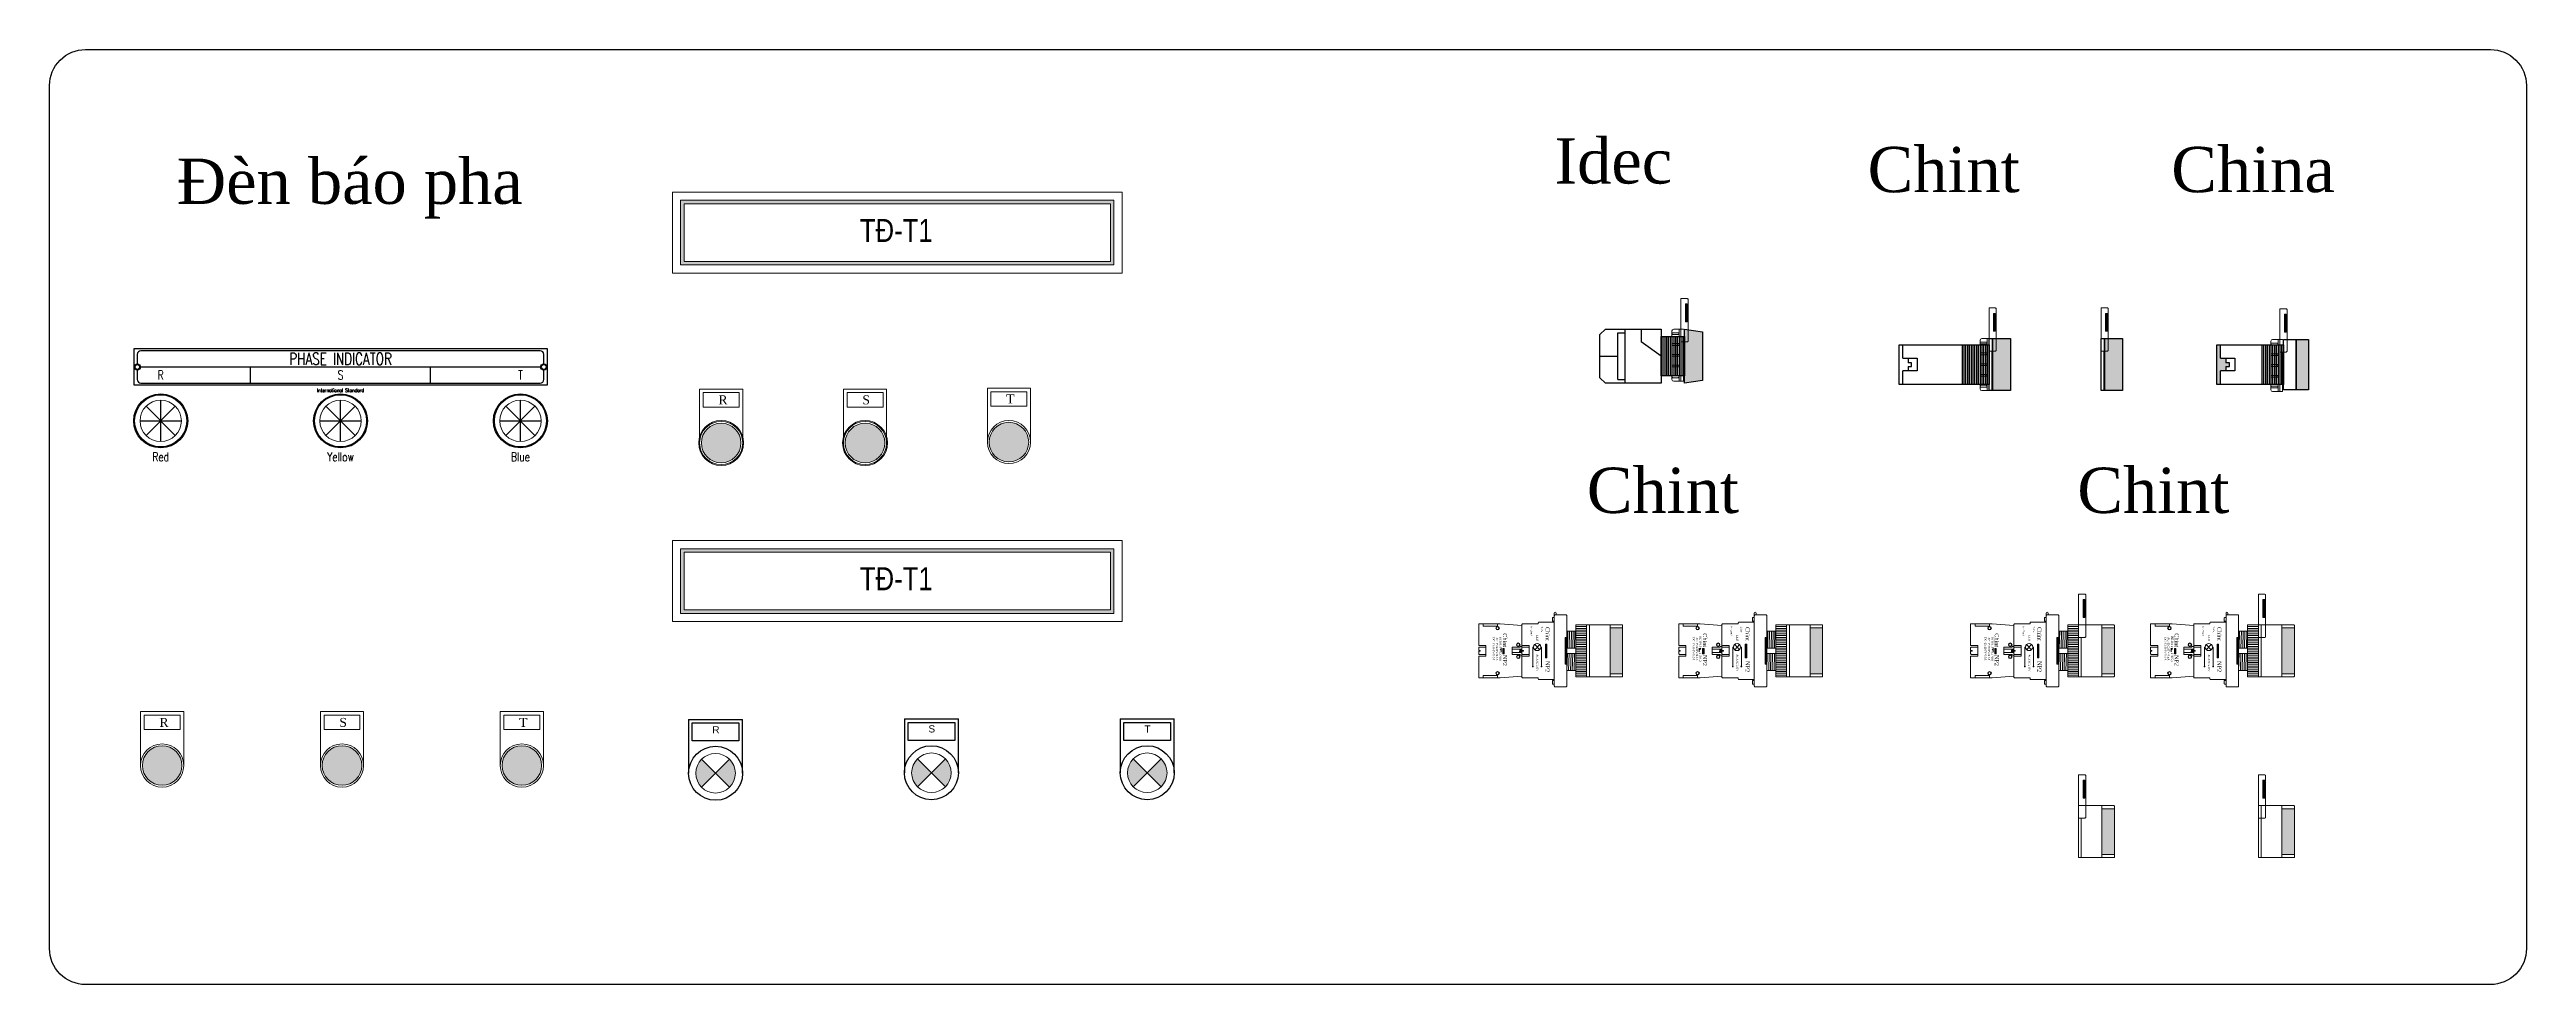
# Model space of a CAD drawing. Header units: millimetres. Extents: x 11159 to 13159, y 87995 to 88515.
# Drawn here: x 11782 to 13159, y 87995 to 88515 of the extents above; entities that cross this region are included whole.
import ezdxf
from ezdxf.enums import TextEntityAlignment as Align

# ---------------------------------------------------------------- set-up
doc = ezdxf.new("R2010")
doc.units = ezdxf.units.MM
doc.linetypes.add('HIDDEN2', pattern=[0.1875, 0.125, -0.0625])
for name, color, linetype in [('0 @ 1', 7, 'Continuous'), ('01', 7, 'HIDDEN2'), ('1-EMC-ACESS', 4, 'Continuous'), ('1LINE_CANH @ 10', 5, 'Continuous')]:
    doc.layers.add(name, color=color, linetype=linetype)
for name, color, linetype, lineweight in [('07', 5, 'Continuous', 5), ('hw_Punch', 5, 'Continuous', 13), ('T_Net manh_Thin Line', 1, 'Continuous', 9), ('Vỏ Tủ', 255, 'Continuous', 18)]:
    doc.layers.add(name, color=color, linetype=linetype, lineweight=lineweight)
doc.styles.add('arial', font='arial.ttf')
doc.styles.add('Arial-Black', font='')
doc.styles.add('hw_Block', font='complex.shx', dxfattribs={"width": 0.75})
doc.styles.add('Text_1', font='arial.ttf', dxfattribs={"width": 0.8, "height": 2})
doc.styles.get('Arial-Black').set_extended_font_data('Arial Black')

# ---------------------------------------------------------------- blocks, each defined once
blk = doc.blocks.new('*U2')
at = {"color": 1}
for p, q in [((-11.5, 0), (11.5, 0)), ((-8.1, -8.1), (8.1, 8.1)), ((8.1, -8.1), (-8.1, 8.1)), ((0, -11.5), (0, 11.5))]:
    blk.add_line(p, q, dxfattribs=at)
for radius in [15, 14.5]:
    blk.add_circle((0, 0), radius)
at = {"layer": 'hw_Punch'}
blk.add_circle((0, 0), 11.5, dxfattribs=at)
blk = doc.blocks.new('*U3')
at = {"color": 2}
for p, q in [((-11.5, 0), (11.5, 0)), ((-8.1, -8.1), (8.1, 8.1)), ((8.1, -8.1), (-8.1, 8.1)), ((0, -11.5), (0, 11.5))]:
    blk.add_line(p, q, dxfattribs=at)
for radius in [15, 14.5]:
    blk.add_circle((0, 0), radius)
at = {"layer": 'hw_Punch'}
blk.add_circle((0, 0), 11.5, dxfattribs=at)
blk = doc.blocks.new('*U4')
at = {"color": 5}
for p, q in [((-11.5, 0), (11.5, 0)), ((-8.1, -8.1), (8.1, 8.1)), ((8.1, -8.1), (-8.1, 8.1)), ((0, -11.5), (0, 11.5))]:
    blk.add_line(p, q, dxfattribs=at)
for radius in [15, 14.5]:
    blk.add_circle((0, 0), radius)
at = {"layer": 'hw_Punch'}
blk.add_circle((0, 0), 11.5, dxfattribs=at)
blk = doc.blocks.new('*U1')
for p, q in [((-111.25, 30), (111.25, 30)), ((-50, 21), (-50, 30)), ((50, 21), (50, 30))]:
    blk.add_line(p, q)
blk.add_lwpolyline([(-115, 20), (115, 20), (115, 40), (-115, 40)], close=True)
for points in [[(113, 31.75), (113, 37, 0.4142136), (111, 39), (-111, 39, 0.4142136), (-113, 37), (-113, 31.75)], [(-113, 28.25), (-113, 23, 0.4142136), (-111, 21), (111, 21, 0.4142136), (113, 23), (113, 28.25)]]:
    blk.add_lwpolyline(points, format="xyb")
for centre in [(-113, 30), (113, 30)]:
    blk.add_circle(centre, 1.75)
at = {"layer": 'hw_Punch'}
for centre in [(-113, 30), (113, 30)]:
    blk.add_circle(centre, 1.25, dxfattribs=at)
for name, p in [('*U2', (-100, 0)), ('*U3', (0, 0)), ('*U4', (100, 0))]:
    blk.add_blockref(name, p)
at = {"style": 'hw_Block', "width": 0.75}
for s, p in [('R', (-100, 25.5)), ('S', (0, 25.5)), ('T', (100, 25.5)), ('Red', (-100, -20)), ('Yellow', (0, -20)), ('Blue', (100, -20))]:
    blk.add_text(s, height=5, dxfattribs=at).set_placement(p, align=Align.MIDDLE_CENTER)
at = {"style": 'hw_Block', "width": 0.75, "flags": 8}
blk.add_attdef('PHASE_INDICATIOR', text='', height=6.5, dxfattribs=at).set_placement((0, 34.5), align=Align.MIDDLE_CENTER)
at = {"layer": 'Defpoints', "color": 254, "style": 'hw_Block', "width": 0.75}
blk.add_text('International Standard', height=2, dxfattribs=at).set_placement((0, 17), align=Align.MIDDLE_CENTER)
blk = doc.blocks.new('A$C4D5439CE')
blk.add_hatch(color=1).paths.add_polyline_path([(57, 28.5), (47, 30), (47, 0), (57, 1.5)])
at = {"color": 7}
for p, q in [((0, 27), (3, 30)), ((3, 30), (34, 30)), ((10, 2), (10, 28)), ((10, 28), (14, 28)), ((14, 0), (14, 30)), ((23, 30), (23, 23)), ((34, 30), (34, 0)), ((47, 30), (57, 28.5)), ((47, 0), (47, 30)), ((57, 28.5), (57, 1.5)), ((0, 3), (0, 27)), ((0, 15), (10, 15)), ((34, 15), (23, 23)), ((35, 26), (35, 4)), ((36, 26), (36, 4)), ((37, 26), (37, 4)), ((38, 26), (38, 4)), ((39, 26), (39, 4)), ((40, 26), (40, 4)), ((41, 26), (41, 4)), ((42, 26), (42, 4)), ((43, 26), (43, 4)), ((44, 26), (44, 4)), ((45, 26), (45, 4)), ((46, 26), (46, 4)), ((0, 3), (3, 0)), ((34, 0), (3, 0)), ((10, 2), (14, 2)), ((57, 1.5), (47, 0))]:
    blk.add_line(p, q, dxfattribs=at)
blk.add_lwpolyline([(34, 26), (47, 26), (47, 4), (34, 4)], close=True, dxfattribs=at)
blk = doc.blocks.new('A$C6A154FF8')
for points in [[(51, 28), (44, 28), (44, 0), (51, 0)], [(0, 3), (2, 3), (2, 10.5), (5, 10.5), (5, 13), (7, 13), (7, 15), (5, 15), (5, 17.5), (2, 17.5), (2, 25), (0, 25)]]:
    blk.add_hatch(color=1).paths.add_polyline_path(points)
at = {"color": 7}
for p, q in [((0, 25), (37, 25)), ((0, 3), (0, 25)), ((2, 17.5), (2, 25)), ((5, 17.5), (5, 15)), ((25, 25), (25, 3)), ((26, 25), (26, 3)), ((27, 25), (27, 3)), ((28, 25), (28, 3)), ((29, 25), (29, 3)), ((30, 25), (30, 3)), ((31, 25), (31, 3)), ((32, 25), (32, 3)), ((33, 25), (33, 3)), ((34, 25), (34, 3)), ((35, 25), (35, 3)), ((36, 25), (36, 3)), ((37, 25), (37, 3)), ((37, 3), (0, 3)), ((2, 3), (2, 10.5)), ((5, 13), (5, 10.5))]:
    blk.add_line(p, q, dxfattribs=at)
for points in [[(37, 28), (44, 28), (44, 0), (37, 0)], [(44, 28), (51, 28), (51, 0), (44, 0)]]:
    blk.add_lwpolyline(points, close=True, dxfattribs=at)
for points in [[(0, 10.5), (0, 17.5)], [(2, 17.5), (10, 17.5), (10, 10.5), (2, 10.5)], [(5, 13), (7, 13), (7, 15), (5, 15)]]:
    blk.add_lwpolyline(points, dxfattribs=at)
blk = doc.blocks.new('NBC')
at = {"lineweight": 9}
h = blk.add_hatch(color=7, dxfattribs=at)
h.set_gradient(color1=(255, 255, 255), color2=(237, 237, 237), one_color=1, tint=0.93, name='INVCYLINDER')
h.paths.add_polyline_path([(88887.3, 43545), (88887.3, 43542), (88888.1, 43542), (88888.1, 43545)])
h = blk.add_hatch(color=7, dxfattribs=at)
h.set_gradient(color1=(255, 255, 255), color2=(237, 237, 237), one_color=1, tint=0.93, name='INVCYLINDER')
h.paths.add_polyline_path([(88911, 43547.5), (88911, 43539.8), (88911.8, 43539.8), (88911.8, 43547.5)])
h = blk.add_hatch(color=7, dxfattribs=at)
h.set_gradient(color1=(255, 255, 255), color2=(237, 237, 237), one_color=1, tint=0.93, name='INVCYLINDER')
h.paths.add_polyline_path([(88921.9, 43536.2), (88922.9, 43536.2), (88922.9, 43551.2), (88921.9, 43551.2)])
h = blk.add_hatch(color=7, dxfattribs=at)
h.set_gradient(color1=(40, 242, 13), color2=(36, 223, 12), one_color=1, tint=0.46, name='HEMISPHERICAL')
h.paths.add_polyline_path([(88946.9, 43556.4), (88953.9, 43556.4), (88953.9, 43531), (88946.9, 43531)])
h = blk.add_hatch(color=7, dxfattribs=at)
h.set_gradient(color1=(255, 255, 255), one_color=1, tint=1, name='INVCYLINDER')
edge = h.paths.add_edge_path()
edge.add_arc((88904, 43535), 0.2, 0, 360)
h = blk.add_hatch(color=7, dxfattribs=at)
h.set_gradient(color1=(255, 255, 255), one_color=1, tint=1, name='INVCYLINDER')
edge = h.paths.add_edge_path()
edge.add_arc((88908.8, 43535), 0.2, 0, 360)
at = {"color": 7, "lineweight": 9}
for p, q in [((88876.4, 43558.7), (88876.4, 43557.5)), ((88884.4, 43557.5), (88884.4, 43558.7)), ((88897.9, 43557.7), (88885.9, 43558.7)), ((88906.9, 43559.2), (88906.9, 43558.7)), ((88915.9, 43559.7), (88907.4, 43559.7)), ((88915.9, 43563.3), (88915.9, 43564.7)), ((88916.4, 43565.2), (88916.4, 43565.2)), ((88916.9, 43564.7), (88916.9, 43563.7)), ((88927.9, 43558.2), (88933.9, 43558.2)), ((88876.4, 43557.5), (88884.4, 43557.5)), ((88886.4, 43544), (88885.8, 43544.5)), ((88886.4, 43545.3), (88886.4, 43544.5)), ((88896.9, 43545.7), (88892.4, 43545.7)), ((88892.4, 43545.7), (88892.4, 43541.7)), ((88896.5, 43542.7), (88896.7, 43544.7)), ((88896.7, 43542.7), (88896.9, 43544.7)), ((88897.9, 43546.2), (88896.9, 43546.2)), ((88896.9, 43546.2), (88896.9, 43545.7)), ((88896.9, 43542.7), (88897.1, 43544.7)), ((88897.1, 43542.7), (88897.3, 43544.7)), ((88897.3, 43542.7), (88897.5, 43544.7)), ((88897.5, 43542.7), (88897.7, 43544.7)), ((88897.7, 43542.7), (88897.9, 43544.7)), ((88904.4, 43545.8), (88904, 43545.8)), ((88904, 43545.8), (88904, 43535)), ((88905, 43547.2), (88907.8, 43544.3)), ((88907.8, 43547.2), (88905, 43544.3)), ((88908.4, 43545.8), (88908.8, 43545.8)), ((88908.8, 43545.8), (88908.8, 43535)), ((88922.9, 43545.2), (88923.4, 43545.2)), ((88922.9, 43545.2), (88927.9, 43545.2)), ((88923.4, 43554.7), (88923.2, 43545.2)), ((88924.4, 43554.7), (88924.2, 43545.2)), ((88925.4, 43554.7), (88925.2, 43545.2)), ((88926.4, 43554.7), (88926.2, 43545.2)), ((88927.4, 43554.7), (88927.2, 43545.2)), ((88927.9, 43557.2), (88933.9, 43557.2)), ((88927.9, 43556.2), (88933.9, 43556.2)), ((88927.9, 43555.2), (88933.9, 43555.2)), ((88927.9, 43554.2), (88933.9, 43554.2)), ((88927.9, 43553.2), (88933.9, 43553.2)), ((88927.9, 43552.2), (88933.9, 43552.2)), ((88927.9, 43551.2), (88933.9, 43551.2)), ((88927.9, 43550.2), (88933.9, 43550.2)), ((88927.9, 43549.2), (88933.9, 43549.2)), ((88927.9, 43548.2), (88933.9, 43548.2)), ((88927.9, 43547.2), (88933.9, 43547.2)), ((88927.9, 43546.2), (88933.9, 43546.2)), ((88927.9, 43545.2), (88933.9, 43545.2)), ((88874.7, 43543.9), (88873.9, 43543.9)), ((88873.9, 43543.6), (88874.7, 43543.6)), ((88874.7, 43543.6), (88874.7, 43543.9)), ((88886.4, 43544), (88886.4, 43543)), ((88896.9, 43541.7), (88892.4, 43541.7)), ((88896.9, 43541.2), (88896.9, 43541.7)), ((88897.9, 43541.2), (88896.9, 43541.2)), ((88897.9, 43542.7), (88897.6, 43542.7)), ((88897.9, 43542.7), (88897.7, 43542.7)), ((88898.7, 43543.9), (88897.9, 43543.9)), ((88897.9, 43543.6), (88898.7, 43543.6)), ((88897.9, 43540.7), (88897.9, 43541.2)), ((88898.7, 43543.6), (88898.7, 43543.9)), ((88923.2, 43542.2), (88922.9, 43532.7)), ((88922.9, 43542.2), (88923.4, 43542.2)), ((88922.9, 43542.2), (88927.9, 43542.2)), ((88924.2, 43542.2), (88923.9, 43532.7)), ((88925.2, 43542.2), (88924.9, 43532.7)), ((88926.2, 43542.2), (88925.9, 43532.7)), ((88927.2, 43542.2), (88926.9, 43532.7)), ((88927.9, 43544.2), (88933.9, 43544.2)), ((88927.9, 43543.2), (88933.9, 43543.2)), ((88927.9, 43542.2), (88933.9, 43542.2)), ((88927.9, 43541.2), (88933.9, 43541.2)), ((88927.9, 43540.2), (88933.9, 43540.2)), ((88927.9, 43539.2), (88933.9, 43539.2)), ((88927.9, 43538.2), (88933.9, 43538.2)), ((88927.9, 43537.2), (88933.9, 43537.2)), ((88927.9, 43536.2), (88933.9, 43536.2)), ((88927.9, 43535.2), (88933.9, 43535.2)), ((88927.9, 43534.2), (88933.9, 43534.2)), ((88927.9, 43533.2), (88933.9, 43533.2)), ((88927.9, 43532.2), (88933.9, 43532.2)), ((88927.9, 43531.2), (88933.9, 43531.2)), ((88876.4, 43528.7), (88876.4, 43529.9)), ((88876.4, 43529.9), (88884.4, 43529.9)), ((88884.4, 43529.9), (88884.4, 43528.7)), ((88897.9, 43529.7), (88885.9, 43528.7)), ((88906.9, 43528.2), (88906.9, 43528.7)), ((88915.9, 43527.7), (88907.4, 43527.7)), ((88927.9, 43530.2), (88933.9, 43530.2)), ((88927.9, 43529.2), (88933.9, 43529.2))]:
    blk.add_line(p, q, dxfattribs=at)
for points in [[(88885.9, 43558.7), (88873.9, 43558.7), (88873.9, 43546.7)], [(88915.9, 43527.7), (88915.9, 43559.7), (88907.4, 43559.7)], [(88873.9, 43540.7), (88877.9, 43540.7), (88877.9, 43546.7), (88873.9, 43546.7)], [(88873.9, 43545.3), (88873.9, 43543.9)], [(88873.9, 43545.3), (88873.9, 43543.9)], [(88897.9, 43546.2), (88897.9, 43557.7)], [(88897.9, 43540.7), (88901.9, 43540.7), (88901.9, 43546.7), (88897.9, 43546.7)], [(88897.9, 43545.3), (88897.9, 43543.9)], [(88897.9, 43542.2), (88897.9, 43545.3)], [(88873.9, 43543.6), (88873.9, 43542.2)], [(88873.9, 43543.6), (88873.9, 43542.2)], [(88873.9, 43540.7), (88873.9, 43528.7), (88885.9, 43528.7)], [(88897.9, 43543.6), (88897.9, 43542.2)], [(88897.9, 43529.7), (88897.9, 43541.2)]]:
    blk.add_lwpolyline(points, dxfattribs=at)
for points in [[(88906.9, 43558.7), (88898.4, 43558.7, 0.414214), (88897.9, 43558.2), (88897.9, 43546.7)], [(88873.9, 43543.6), (88873.9, 43542.2, 0.414214), (88874.4, 43541.7), (88877.9, 43541.7), (88877.9, 43545.8), (88874.4, 43545.8, 0.414214), (88873.9, 43545.3), (88873.9, 43543.9)], [(88897.9, 43543.6), (88897.9, 43542.2, 0.414214), (88898.4, 43541.7), (88901.9, 43541.7), (88901.9, 43545.8), (88898.4, 43545.8, 0.414214), (88897.9, 43545.3), (88897.9, 43543.9)], [(88897.9, 43540.7), (88897.9, 43529.2, 0.414214), (88898.4, 43528.7), (88906.9, 43528.7)]]:
    blk.add_lwpolyline(points, format="xyb", dxfattribs=at)
for points in [[(88915.1, 43560.2), (88915.9, 43560.2), (88915.9, 43562.2), (88915.1, 43562.2, 0.414214), (88914.9, 43562), (88914.9, 43560.4, 0.414214)], [(88916.4, 43523.7), (88922.4, 43523.7, 0.414214), (88922.9, 43524.2), (88922.9, 43563.2, 0.414214), (88922.4, 43563.7), (88916.4, 43563.7, 0.414214), (88915.9, 43563.2), (88915.9, 43524.2, 0.414214)], [(88946.9, 43558.2), (88953.4, 43558.2, -0.414214), (88953.9, 43557.7), (88953.9, 43529.7, -0.414214), (88953.4, 43529.2), (88946.9, 43529.2)], [(88915.1, 43527.2), (88915.9, 43527.2), (88915.9, 43525.2), (88915.1, 43525.2, -0.414214), (88914.9, 43525.4), (88914.9, 43527, -0.414214)]]:
    blk.add_lwpolyline(points, format="xyb", close=True, dxfattribs=at)
for points in [[(88927.9, 43529.2), (88933.9, 43529.2), (88933.9, 43558.2), (88927.9, 43558.2)], [(88933.9, 43558.2), (88935.4, 43558.2), (88935.4, 43529.2), (88933.9, 43529.2)], [(88935.4, 43529.2), (88946.9, 43529.2), (88946.9, 43558.2), (88935.4, 43558.2)], [(88887.3, 43545), (88887.3, 43542), (88888.1, 43542), (88888.1, 43545)], [(88892.4, 43542.7), (88897.9, 43542.7), (88897.9, 43544.7), (88892.4, 43544.7)], [(88911, 43547.5), (88911, 43539.8), (88911.8, 43539.8), (88911.8, 43547.5)], [(88921.9, 43536.2), (88922.9, 43536.2), (88922.9, 43551.2), (88921.9, 43551.2)], [(88922.9, 43532.7), (88927.9, 43532.7), (88927.9, 43554.7), (88922.9, 43554.7)], [(88946.9, 43556.4), (88953.9, 43556.4), (88953.9, 43531), (88946.9, 43531)]]:
    blk.add_lwpolyline(points, close=True, dxfattribs=at)
for centre, radius in [((88884.4, 43556.3), 1), ((88884.4, 43556.3), 0.8), ((88895.9, 43547.1), 1), ((88895.9, 43547.1), 0.8), ((88906.4, 43545.8), 2), ((88884.4, 43531.2), 1), ((88884.4, 43531.2), 0.8), ((88895.9, 43540.4), 1), ((88895.9, 43540.4), 0.8), ((88904, 43535), 0.2), ((88908.8, 43535), 0.2)]:
    blk.add_circle(centre, radius, dxfattribs=at)
for centre, start, end in [((88907.4, 43559.2), 90, 180), ((88916.4, 43564.7), 90, 180), ((88916.4, 43564.7), 0, 90), ((88907.4, 43528.2), 180, 270)]:
    blk.add_arc(centre, 0.5, start, end, dxfattribs=at)
at = {"layer": '1-EMC-ACESS', "color": 1, "linetype": 'ByBlock', "lineweight": 9, "attachment_point": 2, "rotation": 270, "style": 'arial'}
for s, insert, char_height, width in [('{\\fTimes New Roman|b0|i0|c0|p18;\\C7;BE101.3     .4 (NO)\\PAC-15:220V/4.5A\\PDC-13:110V/0.6A}', (88886.5, 43544.8), 1.134, 17.368), ('{\\fTimes New Roman|b0|i0|c0|p18;\\C7;Chint     NP2}', (88889.6, 43544.4), 2.268, 34.737), ('{\\fTimes New Roman|b0|i0|c0|p18;\\C7;Ie<20mA}', (88903.7, 43554.6), 0.907, 13.895), ('{\\fTimes New Roman|b0|i0|c0|p18;\\C7;LED}', (88907.1, 43550.9), 1.134, 17.368), ('{\\fTimes New Roman|b0|i0|c0|p18;\\C7;BA9s}', (88909.4, 43555.6), 0.907, 13.895), ('{\\fTimes New Roman|b0|i0|c0|p18;\\C7;Chint             NP2}', (88913.3, 43544.4), 2.268, 34.737), ('{\\fTimes New Roman|b0|i0|c0|p18;\\C7;AC/DC 230V}', (88907.1, 43537), 1.134, 17.368)]:
    blk.add_mtext(s, dxfattribs=dict(at, insert=insert, char_height=char_height, width=width))
blk = doc.blocks.new('NBD')
at = {"lineweight": 9}
h = blk.add_hatch(color=7, dxfattribs=at)
h.set_gradient(color1=(255, 255, 255), color2=(237, 237, 237), one_color=1, tint=0.93, name='INVCYLINDER')
h.paths.add_polyline_path([(88998.4, 43545), (88998.4, 43542), (88999.2, 43542), (88999.2, 43545)])
h = blk.add_hatch(color=7, dxfattribs=at)
h.set_gradient(color1=(255, 255, 255), color2=(237, 237, 237), one_color=1, tint=0.93, name='INVCYLINDER')
h.paths.add_polyline_path([(89022.1, 43547.5), (89022.1, 43539.8), (89022.9, 43539.8), (89022.9, 43547.5)])
h = blk.add_hatch(color=7, dxfattribs=at)
h.set_gradient(color1=(255, 255, 255), color2=(237, 237, 237), one_color=1, tint=0.93, name='INVCYLINDER')
h.paths.add_polyline_path([(89033.1, 43536.2), (89034.1, 43536.2), (89034.1, 43551.2), (89033.1, 43551.2)])
h = blk.add_hatch(color=7, dxfattribs=at)
h.set_gradient(color1=(244, 35, 16), color2=(245, 62, 46), one_color=1, tint=0.57, name='INVCYLINDER')
h.paths.add_polyline_path([(89058.1, 43556.4), (89065.1, 43556.4), (89065.1, 43531), (89058.1, 43531)])
h = blk.add_hatch(color=7, dxfattribs=at)
h.set_gradient(color1=(255, 255, 255), one_color=1, tint=1, name='INVCYLINDER')
edge = h.paths.add_edge_path()
edge.add_arc((89015.1, 43535), 0.2, 0, 360)
h = blk.add_hatch(color=7, dxfattribs=at)
h.set_gradient(color1=(255, 255, 255), one_color=1, tint=1, name='INVCYLINDER')
edge = h.paths.add_edge_path()
edge.add_arc((89019.9, 43535), 0.2, 0, 360)
at = {"color": 7, "lineweight": 9}
for p, q in [((88987.6, 43558.7), (88987.6, 43557.5)), ((88995.6, 43557.5), (88995.6, 43558.7)), ((89009.1, 43557.7), (88997.1, 43558.7)), ((89018.1, 43559.2), (89018.1, 43558.7)), ((89027.1, 43559.7), (89018.6, 43559.7)), ((89027.1, 43563.3), (89027.1, 43564.7)), ((89027.6, 43565.2), (89027.6, 43565.2)), ((89028.1, 43564.7), (89028.1, 43563.7)), ((89039.1, 43558.2), (89045.1, 43558.2)), ((88987.6, 43557.5), (88995.6, 43557.5)), ((88996.5, 43545.2), (88996.5, 43544.7)), ((88996.5, 43544.2), (88997.3, 43545.1)), ((88996.5, 43544.7), (88997.3, 43544.7)), ((89008.1, 43545.7), (89003.6, 43545.7)), ((89003.6, 43545.7), (89003.6, 43541.7)), ((89007.7, 43542.7), (89007.9, 43544.7)), ((89007.9, 43542.7), (89008.1, 43544.7)), ((89009.1, 43546.2), (89008.1, 43546.2)), ((89008.1, 43546.2), (89008.1, 43545.7)), ((89008.1, 43542.7), (89008.3, 43544.7)), ((89008.3, 43542.7), (89008.5, 43544.7)), ((89008.5, 43542.7), (89008.7, 43544.7)), ((89008.7, 43542.7), (89008.9, 43544.7)), ((89008.9, 43542.7), (89009.1, 43544.7)), ((89015.5, 43545.8), (89015.1, 43545.8)), ((89015.1, 43545.8), (89015.1, 43535)), ((89016.2, 43547.2), (89018.9, 43544.3)), ((89018.9, 43547.2), (89016.2, 43544.3)), ((89019.5, 43545.8), (89019.9, 43545.8)), ((89019.9, 43545.8), (89019.9, 43535)), ((89034.1, 43545.2), (89034.6, 43545.2)), ((89034.1, 43545.2), (89039.1, 43545.2)), ((89034.6, 43554.7), (89034.4, 43545.2)), ((89035.6, 43554.7), (89035.4, 43545.2)), ((89036.6, 43554.7), (89036.4, 43545.2)), ((89037.6, 43554.7), (89037.4, 43545.2)), ((89038.6, 43554.7), (89038.4, 43545.2)), ((89039.1, 43557.2), (89045.1, 43557.2)), ((89039.1, 43556.2), (89045.1, 43556.2)), ((89039.1, 43555.2), (89045.1, 43555.2)), ((89039.1, 43554.2), (89045.1, 43554.2)), ((89039.1, 43553.2), (89045.1, 43553.2)), ((89039.1, 43552.2), (89045.1, 43552.2)), ((89039.1, 43551.2), (89045.1, 43551.2)), ((89039.1, 43550.2), (89045.1, 43550.2)), ((89039.1, 43549.2), (89045.1, 43549.2)), ((89039.1, 43548.2), (89045.1, 43548.2)), ((89039.1, 43547.2), (89045.1, 43547.2)), ((89039.1, 43546.2), (89045.1, 43546.2)), ((89039.1, 43545.2), (89045.1, 43545.2)), ((88985.9, 43543.9), (88985.1, 43543.9)), ((88985.1, 43543.6), (88985.9, 43543.6)), ((88985.9, 43543.6), (88985.9, 43543.9)), ((88996.5, 43544.2), (88996.5, 43543.2)), ((89008.1, 43541.7), (89003.6, 43541.7)), ((89008.1, 43541.2), (89008.1, 43541.7)), ((89009.1, 43541.2), (89008.1, 43541.2)), ((89009.1, 43542.7), (89008.8, 43542.7)), ((89009.1, 43542.7), (89008.9, 43542.7)), ((89009.9, 43543.9), (89009.1, 43543.9)), ((89009.1, 43543.6), (89009.9, 43543.6)), ((89009.1, 43540.7), (89009.1, 43541.2)), ((89009.9, 43543.6), (89009.9, 43543.9)), ((89034.3, 43542.2), (89034.1, 43532.7)), ((89034.1, 43542.2), (89034.6, 43542.2)), ((89034.1, 43542.2), (89039.1, 43542.2)), ((89035.3, 43542.2), (89035.1, 43532.7)), ((89036.3, 43542.2), (89036.1, 43532.7)), ((89037.3, 43542.2), (89037.1, 43532.7)), ((89038.3, 43542.2), (89038.1, 43532.7)), ((89039.1, 43544.2), (89045.1, 43544.2)), ((89039.1, 43543.2), (89045.1, 43543.2)), ((89039.1, 43542.2), (89045.1, 43542.2)), ((89039.1, 43541.2), (89045.1, 43541.2)), ((89039.1, 43540.2), (89045.1, 43540.2)), ((89039.1, 43539.2), (89045.1, 43539.2)), ((89039.1, 43538.2), (89045.1, 43538.2)), ((89039.1, 43537.2), (89045.1, 43537.2)), ((89039.1, 43536.2), (89045.1, 43536.2)), ((89039.1, 43535.2), (89045.1, 43535.2)), ((89039.1, 43534.2), (89045.1, 43534.2)), ((89039.1, 43533.2), (89045.1, 43533.2)), ((89039.1, 43532.2), (89045.1, 43532.2)), ((89039.1, 43531.2), (89045.1, 43531.2)), ((88987.6, 43528.7), (88987.6, 43529.9)), ((88987.6, 43529.9), (88995.6, 43529.9)), ((88995.6, 43529.9), (88995.6, 43528.7)), ((89009.1, 43529.7), (88997.1, 43528.7)), ((89018.1, 43528.2), (89018.1, 43528.7)), ((89027.1, 43527.7), (89018.6, 43527.7)), ((89039.1, 43530.2), (89045.1, 43530.2)), ((89039.1, 43529.2), (89045.1, 43529.2))]:
    blk.add_line(p, q, dxfattribs=at)
for points in [[(88997.1, 43558.7), (88985.1, 43558.7), (88985.1, 43546.7)], [(89027.1, 43527.7), (89027.1, 43559.7), (89018.6, 43559.7)], [(88985.1, 43540.7), (88989.1, 43540.7), (88989.1, 43546.7), (88985.1, 43546.7)], [(88985.1, 43545.3), (88985.1, 43543.9)], [(88985.1, 43545.3), (88985.1, 43543.9)], [(89009.1, 43546.2), (89009.1, 43557.7)], [(89009.1, 43540.7), (89013.1, 43540.7), (89013.1, 43546.7), (89009.1, 43546.7)], [(89009.1, 43545.3), (89009.1, 43543.9)], [(89009.1, 43542.2), (89009.1, 43545.3)], [(88985.1, 43543.6), (88985.1, 43542.2)], [(88985.1, 43543.6), (88985.1, 43542.2)], [(88985.1, 43540.7), (88985.1, 43528.7), (88997.1, 43528.7)], [(89009.1, 43543.6), (89009.1, 43542.2)], [(89009.1, 43529.7), (89009.1, 43541.2)]]:
    blk.add_lwpolyline(points, dxfattribs=at)
for points in [[(89018.1, 43558.7), (89009.6, 43558.7, 0.414214), (89009.1, 43558.2), (89009.1, 43546.7)], [(88985.1, 43543.6), (88985.1, 43542.2, 0.414214), (88985.6, 43541.7), (88989.1, 43541.7), (88989.1, 43545.8), (88985.6, 43545.8, 0.414214), (88985.1, 43545.3), (88985.1, 43543.9)], [(89009.1, 43543.6), (89009.1, 43542.2, 0.414214), (89009.6, 43541.7), (89013.1, 43541.7), (89013.1, 43545.8), (89009.6, 43545.8, 0.414214), (89009.1, 43545.3), (89009.1, 43543.9)], [(89009.1, 43540.7), (89009.1, 43529.2, 0.414214), (89009.6, 43528.7), (89018.1, 43528.7)]]:
    blk.add_lwpolyline(points, format="xyb", dxfattribs=at)
for points in [[(89026.3, 43560.2), (89027.1, 43560.2), (89027.1, 43562.2), (89026.3, 43562.2, 0.414214), (89026.1, 43562), (89026.1, 43560.4, 0.414214)], [(89027.6, 43523.7), (89033.6, 43523.7, 0.414214), (89034.1, 43524.2), (89034.1, 43563.2, 0.414214), (89033.6, 43563.7), (89027.6, 43563.7, 0.414214), (89027.1, 43563.2), (89027.1, 43524.2, 0.414214)], [(89058.1, 43558.2), (89064.6, 43558.2, -0.414214), (89065.1, 43557.7), (89065.1, 43529.7, -0.414214), (89064.6, 43529.2), (89058.1, 43529.2)], [(89026.3, 43527.2), (89027.1, 43527.2), (89027.1, 43525.2), (89026.3, 43525.2, -0.414214), (89026.1, 43525.4), (89026.1, 43527, -0.414214)]]:
    blk.add_lwpolyline(points, format="xyb", close=True, dxfattribs=at)
for points in [[(89039.1, 43529.2), (89045.1, 43529.2), (89045.1, 43558.2), (89039.1, 43558.2)], [(89045.1, 43558.2), (89046.6, 43558.2), (89046.6, 43529.2), (89045.1, 43529.2)], [(89046.6, 43529.2), (89058.1, 43529.2), (89058.1, 43558.2), (89046.6, 43558.2)], [(88998.4, 43545), (88998.4, 43542), (88999.2, 43542), (88999.2, 43545)], [(89003.6, 43542.7), (89009.1, 43542.7), (89009.1, 43544.7), (89003.6, 43544.7)], [(89022.1, 43547.5), (89022.1, 43539.8), (89022.9, 43539.8), (89022.9, 43547.5)], [(89033.1, 43536.2), (89034.1, 43536.2), (89034.1, 43551.2), (89033.1, 43551.2)], [(89034.1, 43532.7), (89039.1, 43532.7), (89039.1, 43554.7), (89034.1, 43554.7)], [(89058.1, 43556.4), (89065.1, 43556.4), (89065.1, 43531), (89058.1, 43531)]]:
    blk.add_lwpolyline(points, close=True, dxfattribs=at)
for centre, radius in [((88995.6, 43556.3), 1), ((88995.6, 43556.3), 0.8), ((89007, 43547.1), 1), ((89007, 43547.1), 0.8), ((89017.5, 43545.8), 2), ((88995.6, 43531.2), 1), ((88995.6, 43531.2), 0.8), ((89007, 43540.4), 1), ((89007, 43540.4), 0.8), ((89015.1, 43535), 0.2), ((89019.9, 43535), 0.2)]:
    blk.add_circle(centre, radius, dxfattribs=at)
for centre, start, end in [((89018.6, 43559.2), 90, 180), ((89027.6, 43564.7), 90, 180), ((89027.6, 43564.7), 0, 90), ((89018.6, 43528.2), 180, 270)]:
    blk.add_arc(centre, 0.5, start, end, dxfattribs=at)
at = {"layer": '1-EMC-ACESS', "color": 1, "linetype": 'ByBlock', "lineweight": 9, "attachment_point": 2, "rotation": 270, "style": 'arial'}
for s, insert, char_height, width in [('{\\fTimes New Roman|b0|i0|c0|p18;\\C7;BE101.1      .2 (NC)\\PAC-15:220V/4.5A\\PDC-13:110V/0.6A}', (88997.7, 43544.8), 1.134, 17.368), ('{\\fTimes New Roman|b0|i0|c0|p18;\\C7;Chint     NP2}', (89000.8, 43544.4), 2.268, 34.737), ('{\\fTimes New Roman|b0|i0|c0|p18;\\C7;Ie<20mA}', (89014.9, 43554.6), 0.907, 13.895), ('{\\fTimes New Roman|b0|i0|c0|p18;\\C7;LED}', (89018.3, 43550.9), 1.134, 17.368), ('{\\fTimes New Roman|b0|i0|c0|p18;\\C7;BA9s}', (89020.5, 43555.6), 0.907, 13.895), ('{\\fTimes New Roman|b0|i0|c0|p18;\\C7;Chint             NP2}', (89024.5, 43544.4), 2.268, 34.737), ('{\\fTimes New Roman|b0|i0|c0|p18;\\C7;AC/DC 230V}', (89018.3, 43537), 1.134, 17.368)]:
    blk.add_mtext(s, dxfattribs=dict(at, insert=insert, char_height=char_height, width=width))
blk = doc.blocks.new('NBCD')
at = {"lineweight": 9}
h = blk.add_hatch(color=7, dxfattribs=at)
h.set_gradient(color1=(168, 174, 189), color2=(174, 179, 194), one_color=1, tint=0.72, name='CYLINDER')
h.paths.add_polyline_path([(89209.9, 43562.3), (89210.9, 43562.3), (89210.9, 43572.3), (89209.9, 43572.3)])
h = blk.add_hatch(color=7, dxfattribs=at)
h.set_gradient(color1=(255, 255, 255), color2=(237, 237, 237), one_color=1, tint=0.93, name='INVCYLINDER')
h.paths.add_polyline_path([(89160.8, 43545), (89160.8, 43542), (89161.6, 43542), (89161.6, 43545)])
h = blk.add_hatch(color=7, dxfattribs=at)
h.set_gradient(color1=(255, 255, 255), color2=(237, 237, 237), one_color=1, tint=0.93, name='INVCYLINDER')
h.paths.add_polyline_path([(89184.5, 43547.5), (89184.5, 43539.8), (89185.3, 43539.8), (89185.3, 43547.5)])
h = blk.add_hatch(color=7, dxfattribs=at)
h.set_gradient(color1=(255, 255, 255), color2=(237, 237, 237), one_color=1, tint=0.93, name='INVCYLINDER')
h.paths.add_polyline_path([(89195.4, 43536.2), (89196.4, 43536.2), (89196.4, 43551.2), (89195.4, 43551.2)])
h = blk.add_hatch(color=7, dxfattribs=at)
h.set_gradient(color1=(40, 242, 13), color2=(36, 223, 12), one_color=1, tint=0.46, name='HEMISPHERICAL')
h.paths.add_polyline_path([(89220.4, 43556.4), (89227.4, 43556.4), (89227.4, 43531), (89220.4, 43531)])
h = blk.add_hatch(color=7, dxfattribs=at)
h.set_gradient(color1=(255, 255, 255), one_color=1, tint=1, name='INVCYLINDER')
edge = h.paths.add_edge_path()
edge.add_arc((89177.5, 43535), 0.2, 0, 360)
h = blk.add_hatch(color=7, dxfattribs=at)
h.set_gradient(color1=(255, 255, 255), one_color=1, tint=1, name='INVCYLINDER')
edge = h.paths.add_edge_path()
edge.add_arc((89182.3, 43535), 0.2, 0, 360)
at = {"color": 7, "lineweight": 9}
for p, q in [((89149.9, 43558.7), (89149.9, 43557.5)), ((89157.9, 43557.5), (89157.9, 43558.7)), ((89171.4, 43557.7), (89159.4, 43558.7)), ((89180.4, 43559.2), (89180.4, 43558.7)), ((89189.4, 43559.7), (89180.9, 43559.7)), ((89189.4, 43563.3), (89189.4, 43564.7)), ((89189.9, 43565.2), (89189.9, 43565.2)), ((89190.4, 43564.7), (89190.4, 43563.7)), ((89201.4, 43558.2), (89207.4, 43558.2)), ((89149.9, 43557.5), (89157.9, 43557.5)), ((89159.9, 43544), (89159.3, 43544.5)), ((89159.9, 43545.3), (89159.9, 43544.5)), ((89170.4, 43545.7), (89165.9, 43545.7)), ((89165.9, 43545.7), (89165.9, 43541.7)), ((89170, 43542.7), (89170.2, 43544.7)), ((89170.2, 43542.7), (89170.4, 43544.7)), ((89171.4, 43546.2), (89170.4, 43546.2)), ((89170.4, 43546.2), (89170.4, 43545.7)), ((89170.4, 43542.7), (89170.6, 43544.7)), ((89170.6, 43542.7), (89170.8, 43544.7)), ((89170.8, 43542.7), (89171, 43544.7)), ((89171, 43542.7), (89171.2, 43544.7)), ((89171.2, 43542.7), (89171.4, 43544.7)), ((89177.9, 43545.8), (89177.5, 43545.8)), ((89177.5, 43545.8), (89177.5, 43535)), ((89178.5, 43547.2), (89181.3, 43544.3)), ((89181.3, 43547.2), (89178.5, 43544.3)), ((89181.9, 43545.8), (89182.3, 43545.8)), ((89182.3, 43545.8), (89182.3, 43535)), ((89196.4, 43545.2), (89196.9, 43545.2)), ((89196.4, 43545.2), (89201.4, 43545.2)), ((89196.9, 43554.7), (89196.7, 43545.2)), ((89197.9, 43554.7), (89197.7, 43545.2)), ((89198.9, 43554.7), (89198.7, 43545.2)), ((89199.9, 43554.7), (89199.7, 43545.2)), ((89200.9, 43554.7), (89200.7, 43545.2)), ((89201.4, 43557.2), (89207.4, 43557.2)), ((89201.4, 43556.2), (89207.4, 43556.2)), ((89201.4, 43555.2), (89207.4, 43555.2)), ((89201.4, 43554.2), (89207.4, 43554.2)), ((89201.4, 43553.2), (89207.4, 43553.2)), ((89201.4, 43552.2), (89207.4, 43552.2)), ((89201.4, 43551.2), (89207.4, 43551.2)), ((89201.4, 43550.2), (89207.4, 43550.2)), ((89201.4, 43549.2), (89207.4, 43549.2)), ((89201.4, 43548.2), (89207.4, 43548.2)), ((89201.4, 43547.2), (89207.4, 43547.2)), ((89201.4, 43546.2), (89207.4, 43546.2)), ((89201.4, 43545.2), (89207.4, 43545.2)), ((89148.2, 43543.9), (89147.4, 43543.9)), ((89147.4, 43543.6), (89148.2, 43543.6)), ((89148.2, 43543.6), (89148.2, 43543.9)), ((89159.9, 43544), (89159.9, 43543)), ((89170.4, 43541.7), (89165.9, 43541.7)), ((89170.4, 43541.2), (89170.4, 43541.7)), ((89171.4, 43541.2), (89170.4, 43541.2)), ((89171.4, 43542.7), (89171.1, 43542.7)), ((89171.4, 43542.7), (89171.2, 43542.7)), ((89172.2, 43543.9), (89171.4, 43543.9)), ((89171.4, 43543.6), (89172.2, 43543.6)), ((89171.4, 43540.7), (89171.4, 43541.2)), ((89172.2, 43543.6), (89172.2, 43543.9)), ((89196.6, 43542.2), (89196.4, 43532.7)), ((89196.4, 43542.2), (89196.9, 43542.2)), ((89196.4, 43542.2), (89201.4, 43542.2)), ((89197.6, 43542.2), (89197.4, 43532.7)), ((89198.6, 43542.2), (89198.4, 43532.7)), ((89199.6, 43542.2), (89199.4, 43532.7)), ((89200.6, 43542.2), (89200.4, 43532.7)), ((89201.4, 43544.2), (89207.4, 43544.2)), ((89201.4, 43543.2), (89207.4, 43543.2)), ((89201.4, 43542.2), (89207.4, 43542.2)), ((89201.4, 43541.2), (89207.4, 43541.2)), ((89201.4, 43540.2), (89207.4, 43540.2)), ((89201.4, 43539.2), (89207.4, 43539.2)), ((89201.4, 43538.2), (89207.4, 43538.2)), ((89201.4, 43537.2), (89207.4, 43537.2)), ((89201.4, 43536.2), (89207.4, 43536.2)), ((89201.4, 43535.2), (89207.4, 43535.2)), ((89201.4, 43534.2), (89207.4, 43534.2)), ((89201.4, 43533.2), (89207.4, 43533.2)), ((89201.4, 43532.2), (89207.4, 43532.2)), ((89201.4, 43531.2), (89207.4, 43531.2)), ((89149.9, 43528.7), (89149.9, 43529.9)), ((89149.9, 43529.9), (89157.9, 43529.9)), ((89157.9, 43529.9), (89157.9, 43528.7)), ((89171.4, 43529.7), (89159.4, 43528.7)), ((89180.4, 43528.2), (89180.4, 43528.7)), ((89189.4, 43527.7), (89180.9, 43527.7)), ((89201.4, 43530.2), (89207.4, 43530.2)), ((89201.4, 43529.2), (89207.4, 43529.2))]:
    blk.add_line(p, q, dxfattribs=at)
for points in [[(89207.4, 43551.2), (89210.9, 43551.2, 0.414214), (89211.4, 43551.7), (89211.4, 43574.7, 0.414214), (89210.9, 43575.2), (89207.4, 43575.2)], [(89188.6, 43560.2), (89189.4, 43560.2), (89189.4, 43562.2), (89188.6, 43562.2, 0.414214), (89188.4, 43562), (89188.4, 43560.4, 0.414214)], [(89189.9, 43523.7), (89195.9, 43523.7, 0.414214), (89196.4, 43524.2), (89196.4, 43563.2, 0.414214), (89195.9, 43563.7), (89189.9, 43563.7, 0.414214), (89189.4, 43563.2), (89189.4, 43524.2, 0.414214)], [(89220.4, 43558.2), (89226.9, 43558.2, -0.414214), (89227.4, 43557.7), (89227.4, 43529.7, -0.414214), (89226.9, 43529.2), (89220.4, 43529.2)], [(89188.6, 43527.2), (89189.4, 43527.2), (89189.4, 43525.2), (89188.6, 43525.2, -0.414214), (89188.4, 43525.4), (89188.4, 43527, -0.414214)]]:
    blk.add_lwpolyline(points, format="xyb", close=True, dxfattribs=at)
for points in [[(89209.9, 43562.3), (89210.9, 43562.3), (89210.9, 43572.3), (89209.9, 43572.3)], [(89201.4, 43529.2), (89207.4, 43529.2), (89207.4, 43558.2), (89201.4, 43558.2)], [(89160.8, 43545), (89160.8, 43542), (89161.6, 43542), (89161.6, 43545)], [(89165.9, 43542.7), (89171.4, 43542.7), (89171.4, 43544.7), (89165.9, 43544.7)], [(89184.5, 43547.5), (89184.5, 43539.8), (89185.3, 43539.8), (89185.3, 43547.5)], [(89195.4, 43536.2), (89196.4, 43536.2), (89196.4, 43551.2), (89195.4, 43551.2)], [(89196.4, 43532.7), (89201.4, 43532.7), (89201.4, 43554.7), (89196.4, 43554.7)], [(89220.4, 43556.4), (89227.4, 43556.4), (89227.4, 43531), (89220.4, 43531)]]:
    blk.add_lwpolyline(points, close=True, dxfattribs=at)
for points in [[(89159.4, 43558.7), (89147.4, 43558.7), (89147.4, 43546.7)], [(89189.4, 43527.7), (89189.4, 43559.7), (89180.9, 43559.7)], [(89208.9, 43551.2), (89208.9, 43529.2), (89207.4, 43529.2), (89207.4, 43558.2), (89208.9, 43558.2), (89208.9, 43558.2)], [(89208.9, 43551.2), (89208.9, 43529.2), (89220.4, 43529.2), (89220.4, 43558.2), (89208.9, 43558.2), (89208.9, 43558.2)], [(89147.4, 43540.7), (89151.4, 43540.7), (89151.4, 43546.7), (89147.4, 43546.7)], [(89147.4, 43545.3), (89147.4, 43543.9)], [(89147.4, 43545.3), (89147.4, 43543.9)], [(89171.4, 43546.2), (89171.4, 43557.7)], [(89171.4, 43540.7), (89175.4, 43540.7), (89175.4, 43546.7), (89171.4, 43546.7)], [(89171.4, 43545.3), (89171.4, 43543.9)], [(89171.4, 43542.2), (89171.4, 43545.3)], [(89147.4, 43543.6), (89147.4, 43542.2)], [(89147.4, 43543.6), (89147.4, 43542.2)], [(89147.4, 43540.7), (89147.4, 43528.7), (89159.4, 43528.7)], [(89171.4, 43543.6), (89171.4, 43542.2)], [(89171.4, 43529.7), (89171.4, 43541.2)]]:
    blk.add_lwpolyline(points, dxfattribs=at)
for points in [[(89180.4, 43558.7), (89171.9, 43558.7, 0.414214), (89171.4, 43558.2), (89171.4, 43546.7)], [(89147.4, 43543.6), (89147.4, 43542.2, 0.414214), (89147.9, 43541.7), (89151.4, 43541.7), (89151.4, 43545.8), (89147.9, 43545.8, 0.414214), (89147.4, 43545.3), (89147.4, 43543.9)], [(89171.4, 43543.6), (89171.4, 43542.2, 0.414214), (89171.9, 43541.7), (89175.4, 43541.7), (89175.4, 43545.8), (89171.9, 43545.8, 0.414214), (89171.4, 43545.3), (89171.4, 43543.9)], [(89171.4, 43540.7), (89171.4, 43529.2, 0.414214), (89171.9, 43528.7), (89180.4, 43528.7)]]:
    blk.add_lwpolyline(points, format="xyb", dxfattribs=at)
for centre, radius in [((89157.9, 43556.3), 1), ((89157.9, 43556.3), 0.8), ((89169.4, 43547.1), 1), ((89169.4, 43547.1), 0.8), ((89179.9, 43545.8), 2), ((89157.9, 43531.2), 1), ((89157.9, 43531.2), 0.8), ((89169.4, 43540.4), 1), ((89169.4, 43540.4), 0.8), ((89177.5, 43535), 0.2), ((89182.3, 43535), 0.2)]:
    blk.add_circle(centre, radius, dxfattribs=at)
for centre, start, end in [((89180.9, 43559.2), 90, 180), ((89189.9, 43564.7), 90, 180), ((89189.9, 43564.7), 0, 90), ((89180.9, 43528.2), 180, 270)]:
    blk.add_arc(centre, 0.5, start, end, dxfattribs=at)
at = {"layer": '1-EMC-ACESS', "color": 1, "linetype": 'ByBlock', "lineweight": 9, "attachment_point": 2, "rotation": 270, "style": 'arial'}
for s, insert, char_height, width in [('{\\fTimes New Roman|b0|i0|c0|p18;\\C7;BE101.3     .4 (NO)\\PAC-15:220V/4.5A\\PDC-13:110V/0.6A}', (89160, 43544.8), 1.134, 17.368), ('{\\fTimes New Roman|b0|i0|c0|p18;\\C7;Chint     NP2}', (89163.1, 43544.4), 2.268, 34.737), ('{\\fTimes New Roman|b0|i0|c0|p18;\\C7;Ie<20mA}', (89177.2, 43554.6), 0.907, 13.895), ('{\\fTimes New Roman|b0|i0|c0|p18;\\C7;LED}', (89180.6, 43550.9), 1.134, 17.368), ('{\\fTimes New Roman|b0|i0|c0|p18;\\C7;BA9s}', (89182.9, 43555.6), 0.907, 13.895), ('{\\fTimes New Roman|b0|i0|c0|p18;\\C7;Chint             NP2}', (89186.8, 43544.4), 2.268, 34.737), ('{\\fTimes New Roman|b0|i0|c0|p18;\\C7;AC/DC 230V}', (89180.6, 43537), 1.134, 17.368)]:
    blk.add_mtext(s, dxfattribs=dict(at, insert=insert, char_height=char_height, width=width))
blk = doc.blocks.new('NBDD')
at = {"lineweight": 9}
h = blk.add_hatch(color=7, dxfattribs=at)
h.set_gradient(color1=(168, 174, 189), color2=(174, 179, 194), one_color=1, tint=0.72, name='CYLINDER')
h.paths.add_polyline_path([(89309.9, 43562.3), (89310.9, 43562.3), (89310.9, 43572.3), (89309.9, 43572.3)])
h = blk.add_hatch(color=7, dxfattribs=at)
h.set_gradient(color1=(255, 255, 255), color2=(237, 237, 237), one_color=1, tint=0.93, name='INVCYLINDER')
h.paths.add_polyline_path([(89260.7, 43545), (89260.7, 43542), (89261.5, 43542), (89261.5, 43545)])
h = blk.add_hatch(color=7, dxfattribs=at)
h.set_gradient(color1=(255, 255, 255), color2=(237, 237, 237), one_color=1, tint=0.93, name='INVCYLINDER')
h.paths.add_polyline_path([(89284.4, 43547.5), (89284.4, 43539.8), (89285.2, 43539.8), (89285.2, 43547.5)])
h = blk.add_hatch(color=7, dxfattribs=at)
h.set_gradient(color1=(255, 255, 255), color2=(237, 237, 237), one_color=1, tint=0.93, name='INVCYLINDER')
h.paths.add_polyline_path([(89295.4, 43536.2), (89296.4, 43536.2), (89296.4, 43551.2), (89295.4, 43551.2)])
h = blk.add_hatch(color=7, dxfattribs=at)
h.set_gradient(color1=(244, 35, 16), color2=(245, 62, 46), one_color=1, tint=0.57, name='INVCYLINDER')
h.paths.add_polyline_path([(89320.4, 43556.4), (89327.4, 43556.4), (89327.4, 43531), (89320.4, 43531)])
h = blk.add_hatch(color=7, dxfattribs=at)
h.set_gradient(color1=(255, 255, 255), one_color=1, tint=1, name='INVCYLINDER')
edge = h.paths.add_edge_path()
edge.add_arc((89277.4, 43535), 0.2, 0, 360)
h = blk.add_hatch(color=7, dxfattribs=at)
h.set_gradient(color1=(255, 255, 255), one_color=1, tint=1, name='INVCYLINDER')
edge = h.paths.add_edge_path()
edge.add_arc((89282.2, 43535), 0.2, 0, 360)
at = {"color": 7, "lineweight": 9}
for p, q in [((89310.9, 43575.2), (89307.4, 43575.2)), ((89307.4, 43575.2), (89307.4, 43551.2)), ((89311.4, 43551.7), (89311.4, 43574.7)), ((89249.9, 43558.7), (89249.9, 43557.5)), ((89257.9, 43557.5), (89257.9, 43558.7)), ((89271.4, 43557.7), (89259.4, 43558.7)), ((89280.4, 43559.2), (89280.4, 43558.7)), ((89289.4, 43559.7), (89280.9, 43559.7)), ((89289.4, 43563.3), (89289.4, 43564.7)), ((89289.9, 43565.2), (89289.9, 43565.2)), ((89290.4, 43564.7), (89290.4, 43563.7)), ((89301.4, 43558.2), (89307.4, 43558.2)), ((89249.9, 43557.5), (89257.9, 43557.5)), ((89258.8, 43545.2), (89258.8, 43544.7)), ((89258.8, 43544.2), (89259.6, 43545.1)), ((89258.8, 43544.7), (89259.6, 43544.7)), ((89270.4, 43545.7), (89265.9, 43545.7)), ((89265.9, 43545.7), (89265.9, 43541.7)), ((89270, 43542.7), (89270.2, 43544.7)), ((89270.2, 43542.7), (89270.4, 43544.7)), ((89271.4, 43546.2), (89270.4, 43546.2)), ((89270.4, 43546.2), (89270.4, 43545.7)), ((89270.4, 43542.7), (89270.6, 43544.7)), ((89270.6, 43542.7), (89270.8, 43544.7)), ((89270.8, 43542.7), (89271, 43544.7)), ((89271, 43542.7), (89271.2, 43544.7)), ((89271.2, 43542.7), (89271.4, 43544.7)), ((89277.8, 43545.8), (89277.4, 43545.8)), ((89277.4, 43545.8), (89277.4, 43535)), ((89278.4, 43547.2), (89281.2, 43544.3)), ((89281.2, 43547.2), (89278.4, 43544.3)), ((89281.8, 43545.8), (89282.2, 43545.8)), ((89282.2, 43545.8), (89282.2, 43535)), ((89296.4, 43545.2), (89296.9, 43545.2)), ((89296.4, 43545.2), (89301.4, 43545.2)), ((89296.9, 43554.7), (89296.7, 43545.2)), ((89297.9, 43554.7), (89297.7, 43545.2)), ((89298.9, 43554.7), (89298.7, 43545.2)), ((89299.9, 43554.7), (89299.7, 43545.2)), ((89300.9, 43554.7), (89300.7, 43545.2)), ((89301.4, 43557.2), (89307.4, 43557.2)), ((89301.4, 43556.2), (89307.4, 43556.2)), ((89301.4, 43555.2), (89307.4, 43555.2)), ((89301.4, 43554.2), (89307.4, 43554.2)), ((89301.4, 43553.2), (89307.4, 43553.2)), ((89301.4, 43552.2), (89307.4, 43552.2)), ((89301.4, 43551.2), (89307.4, 43551.2)), ((89301.4, 43550.2), (89307.4, 43550.2)), ((89301.4, 43549.2), (89307.4, 43549.2)), ((89301.4, 43548.2), (89307.4, 43548.2)), ((89301.4, 43547.2), (89307.4, 43547.2)), ((89301.4, 43546.2), (89307.4, 43546.2)), ((89301.4, 43545.2), (89307.4, 43545.2)), ((89307.4, 43551.2), (89310.9, 43551.2)), ((89248.2, 43543.9), (89247.4, 43543.9)), ((89247.4, 43543.6), (89248.2, 43543.6)), ((89248.2, 43543.6), (89248.2, 43543.9)), ((89258.8, 43544.2), (89258.8, 43543.2)), ((89270.4, 43541.7), (89265.9, 43541.7)), ((89270.4, 43541.2), (89270.4, 43541.7)), ((89271.4, 43541.2), (89270.4, 43541.2)), ((89271.4, 43542.7), (89271.1, 43542.7)), ((89271.4, 43542.7), (89271.2, 43542.7)), ((89272.2, 43543.9), (89271.4, 43543.9)), ((89271.4, 43543.6), (89272.2, 43543.6)), ((89271.4, 43540.7), (89271.4, 43541.2)), ((89272.2, 43543.6), (89272.2, 43543.9)), ((89296.6, 43542.2), (89296.4, 43532.7)), ((89296.4, 43542.2), (89296.9, 43542.2)), ((89296.4, 43542.2), (89301.4, 43542.2)), ((89297.6, 43542.2), (89297.4, 43532.7)), ((89298.6, 43542.2), (89298.4, 43532.7)), ((89299.6, 43542.2), (89299.4, 43532.7)), ((89300.6, 43542.2), (89300.4, 43532.7)), ((89301.4, 43544.2), (89307.4, 43544.2)), ((89301.4, 43543.2), (89307.4, 43543.2)), ((89301.4, 43542.2), (89307.4, 43542.2)), ((89301.4, 43541.2), (89307.4, 43541.2)), ((89301.4, 43540.2), (89307.4, 43540.2)), ((89301.4, 43539.2), (89307.4, 43539.2)), ((89301.4, 43538.2), (89307.4, 43538.2)), ((89301.4, 43537.2), (89307.4, 43537.2)), ((89301.4, 43536.2), (89307.4, 43536.2)), ((89301.4, 43535.2), (89307.4, 43535.2)), ((89301.4, 43534.2), (89307.4, 43534.2)), ((89301.4, 43533.2), (89307.4, 43533.2)), ((89301.4, 43532.2), (89307.4, 43532.2)), ((89301.4, 43531.2), (89307.4, 43531.2)), ((89249.9, 43528.7), (89249.9, 43529.9)), ((89249.9, 43529.9), (89257.9, 43529.9)), ((89257.9, 43529.9), (89257.9, 43528.7)), ((89271.4, 43529.7), (89259.4, 43528.7)), ((89280.4, 43528.2), (89280.4, 43528.7)), ((89289.4, 43527.7), (89280.9, 43527.7)), ((89301.4, 43530.2), (89307.4, 43530.2)), ((89301.4, 43529.2), (89307.4, 43529.2))]:
    blk.add_line(p, q, dxfattribs=at)
for points in [[(89309.9, 43562.3), (89310.9, 43562.3), (89310.9, 43572.3), (89309.9, 43572.3)], [(89301.4, 43529.2), (89307.4, 43529.2), (89307.4, 43558.2), (89301.4, 43558.2)], [(89307.4, 43558.2), (89308.9, 43558.2), (89308.9, 43529.2), (89307.4, 43529.2)], [(89308.9, 43529.2), (89320.4, 43529.2), (89320.4, 43558.2), (89308.9, 43558.2)], [(89260.7, 43545), (89260.7, 43542), (89261.5, 43542), (89261.5, 43545)], [(89265.9, 43542.7), (89271.4, 43542.7), (89271.4, 43544.7), (89265.9, 43544.7)], [(89284.4, 43547.5), (89284.4, 43539.8), (89285.2, 43539.8), (89285.2, 43547.5)], [(89295.4, 43536.2), (89296.4, 43536.2), (89296.4, 43551.2), (89295.4, 43551.2)], [(89296.4, 43532.7), (89301.4, 43532.7), (89301.4, 43554.7), (89296.4, 43554.7)], [(89320.4, 43556.4), (89327.4, 43556.4), (89327.4, 43531), (89320.4, 43531)]]:
    blk.add_lwpolyline(points, close=True, dxfattribs=at)
for points in [[(89259.4, 43558.7), (89247.4, 43558.7), (89247.4, 43546.7)], [(89289.4, 43527.7), (89289.4, 43559.7), (89280.9, 43559.7)], [(89247.4, 43540.7), (89251.4, 43540.7), (89251.4, 43546.7), (89247.4, 43546.7)], [(89247.4, 43545.3), (89247.4, 43543.9)], [(89247.4, 43545.3), (89247.4, 43543.9)], [(89271.4, 43546.2), (89271.4, 43557.7)], [(89271.4, 43540.7), (89275.4, 43540.7), (89275.4, 43546.7), (89271.4, 43546.7)], [(89271.4, 43545.3), (89271.4, 43543.9)], [(89271.4, 43542.2), (89271.4, 43545.3)], [(89247.4, 43543.6), (89247.4, 43542.2)], [(89247.4, 43543.6), (89247.4, 43542.2)], [(89247.4, 43540.7), (89247.4, 43528.7), (89259.4, 43528.7)], [(89271.4, 43543.6), (89271.4, 43542.2)], [(89271.4, 43529.7), (89271.4, 43541.2)]]:
    blk.add_lwpolyline(points, dxfattribs=at)
for points in [[(89280.4, 43558.7), (89271.9, 43558.7, 0.414214), (89271.4, 43558.2), (89271.4, 43546.7)], [(89247.4, 43543.6), (89247.4, 43542.2, 0.414214), (89247.9, 43541.7), (89251.4, 43541.7), (89251.4, 43545.8), (89247.9, 43545.8, 0.414214), (89247.4, 43545.3), (89247.4, 43543.9)], [(89271.4, 43543.6), (89271.4, 43542.2, 0.414214), (89271.9, 43541.7), (89275.4, 43541.7), (89275.4, 43545.8), (89271.9, 43545.8, 0.414214), (89271.4, 43545.3), (89271.4, 43543.9)], [(89271.4, 43540.7), (89271.4, 43529.2, 0.414214), (89271.9, 43528.7), (89280.4, 43528.7)]]:
    blk.add_lwpolyline(points, format="xyb", dxfattribs=at)
for points in [[(89288.6, 43560.2), (89289.4, 43560.2), (89289.4, 43562.2), (89288.6, 43562.2, 0.414214), (89288.4, 43562), (89288.4, 43560.4, 0.414214)], [(89289.9, 43523.7), (89295.9, 43523.7, 0.414214), (89296.4, 43524.2), (89296.4, 43563.2, 0.414214), (89295.9, 43563.7), (89289.9, 43563.7, 0.414214), (89289.4, 43563.2), (89289.4, 43524.2, 0.414214)], [(89320.4, 43558.2), (89326.9, 43558.2, -0.414214), (89327.4, 43557.7), (89327.4, 43529.7, -0.414214), (89326.9, 43529.2), (89320.4, 43529.2)], [(89288.6, 43527.2), (89289.4, 43527.2), (89289.4, 43525.2), (89288.6, 43525.2, -0.414214), (89288.4, 43525.4), (89288.4, 43527, -0.414214)]]:
    blk.add_lwpolyline(points, format="xyb", close=True, dxfattribs=at)
for centre, radius in [((89257.9, 43556.3), 1), ((89257.9, 43556.3), 0.8), ((89269.3, 43547.1), 1), ((89269.3, 43547.1), 0.8), ((89279.8, 43545.8), 2), ((89257.9, 43531.2), 1), ((89257.9, 43531.2), 0.8), ((89269.3, 43540.4), 1), ((89269.3, 43540.4), 0.8), ((89277.4, 43535), 0.2), ((89282.2, 43535), 0.2)]:
    blk.add_circle(centre, radius, dxfattribs=at)
for centre, start, end in [((89310.9, 43574.7), 0, 90), ((89280.9, 43559.2), 90, 180), ((89289.9, 43564.7), 90, 180), ((89289.9, 43564.7), 0, 90), ((89310.9, 43551.7), 270, 0), ((89280.9, 43528.2), 180, 270)]:
    blk.add_arc(centre, 0.5, start, end, dxfattribs=at)
at = {"layer": '1-EMC-ACESS', "color": 1, "linetype": 'ByBlock', "lineweight": 9, "attachment_point": 2, "rotation": 270, "style": 'arial'}
for s, insert, char_height, width in [('{\\fTimes New Roman|b0|i0|c0|p18;\\C7;BE101.1      .2 (NC)\\PAC-15:220V/4.5A\\PDC-13:110V/0.6A}', (89260, 43544.8), 1.134, 17.368), ('{\\fTimes New Roman|b0|i0|c0|p18;\\C7;Chint     NP2}', (89263.1, 43544.4), 2.268, 34.737), ('{\\fTimes New Roman|b0|i0|c0|p18;\\C7;Ie<20mA}', (89277.1, 43554.6), 0.907, 13.895), ('{\\fTimes New Roman|b0|i0|c0|p18;\\C7;LED}', (89280.5, 43550.9), 1.134, 17.368), ('{\\fTimes New Roman|b0|i0|c0|p18;\\C7;BA9s}', (89282.8, 43555.6), 0.907, 13.895), ('{\\fTimes New Roman|b0|i0|c0|p18;\\C7;Chint             NP2}', (89286.8, 43544.4), 2.268, 34.737), ('{\\fTimes New Roman|b0|i0|c0|p18;\\C7;AC/DC 230V}', (89280.5, 43537), 1.134, 17.368)]:
    blk.add_mtext(s, dxfattribs=dict(at, insert=insert, char_height=char_height, width=width))
blk = doc.blocks.new('MDC')
at = {"lineweight": 9}
h = blk.add_hatch(color=7, dxfattribs=at)
h.set_gradient(color1=(168, 174, 189), color2=(174, 179, 194), one_color=1, tint=0.72, name='CYLINDER')
h.paths.add_polyline_path([(89209.9, 43461.8), (89210.9, 43461.8), (89210.9, 43471.8), (89209.9, 43471.8)])
h = blk.add_hatch(color=7, dxfattribs=at)
h.set_gradient(color1=(40, 242, 13), color2=(36, 223, 12), one_color=1, tint=0.46, name='HEMISPHERICAL')
h.paths.add_polyline_path([(89220.4, 43455.9), (89227.4, 43455.9), (89227.4, 43430.5), (89220.4, 43430.5)])
at = {"color": 7, "lineweight": 9}
for points in [[(89207.4, 43450.7), (89210.9, 43450.7, 0.414214), (89211.4, 43451.2), (89211.4, 43474.2, 0.414214), (89210.9, 43474.7), (89207.4, 43474.7)], [(89220.4, 43457.7), (89226.9, 43457.7, -0.414214), (89227.4, 43457.2), (89227.4, 43429.2, -0.414214), (89226.9, 43428.7), (89220.4, 43428.7)]]:
    blk.add_lwpolyline(points, format="xyb", close=True, dxfattribs=at)
for points in [[(89209.9, 43461.8), (89210.9, 43461.8), (89210.9, 43471.8), (89209.9, 43471.8)], [(89220.4, 43455.9), (89227.4, 43455.9), (89227.4, 43430.5), (89220.4, 43430.5)]]:
    blk.add_lwpolyline(points, close=True, dxfattribs=at)
for points in [[(89208.9, 43450.7), (89208.9, 43428.7), (89207.4, 43428.7), (89207.4, 43457.7), (89208.9, 43457.7), (89208.9, 43457.7)], [(89208.9, 43450.7), (89208.9, 43428.7), (89220.4, 43428.7), (89220.4, 43457.7), (89208.9, 43457.7), (89208.9, 43457.7)]]:
    blk.add_lwpolyline(points, dxfattribs=at)
blk = doc.blocks.new('MDD')
at = {"lineweight": 9}
h = blk.add_hatch(color=7, dxfattribs=at)
h.set_gradient(color1=(168, 174, 189), color2=(174, 179, 194), one_color=1, tint=0.72, name='CYLINDER')
h.paths.add_polyline_path([(89309.9, 43461.8), (89310.9, 43461.8), (89310.9, 43471.8), (89309.9, 43471.8)])
h = blk.add_hatch(color=7, dxfattribs=at)
h.set_gradient(color1=(244, 35, 16), color2=(245, 62, 46), one_color=1, tint=0.57, name='INVCYLINDER')
h.paths.add_polyline_path([(89320.4, 43455.9), (89327.4, 43455.9), (89327.4, 43430.5), (89320.4, 43430.5)])
at = {"color": 7, "lineweight": 9}
for p, q in [((89310.9, 43474.7), (89307.4, 43474.7)), ((89307.4, 43474.7), (89307.4, 43450.7)), ((89311.4, 43451.2), (89311.4, 43474.2)), ((89307.4, 43450.7), (89310.9, 43450.7))]:
    blk.add_line(p, q, dxfattribs=at)
for points in [[(89309.9, 43461.8), (89310.9, 43461.8), (89310.9, 43471.8), (89309.9, 43471.8)], [(89307.4, 43457.7), (89308.9, 43457.7), (89308.9, 43428.7), (89307.4, 43428.7)], [(89308.9, 43428.7), (89320.4, 43428.7), (89320.4, 43457.7), (89308.9, 43457.7)], [(89320.4, 43455.9), (89327.4, 43455.9), (89327.4, 43430.5), (89320.4, 43430.5)]]:
    blk.add_lwpolyline(points, close=True, dxfattribs=at)
blk.add_lwpolyline([(89320.4, 43457.7), (89326.9, 43457.7, -0.414214), (89327.4, 43457.2), (89327.4, 43429.2, -0.414214), (89326.9, 43428.7), (89320.4, 43428.7)], format="xyb", close=True, dxfattribs=at)
for centre, start, end in [((89310.9, 43474.2), 0, 90), ((89310.9, 43451.2), 270, 0)]:
    blk.add_arc(centre, 0.5, start, end, dxfattribs=at)
blk = doc.blocks.new('A$C0C455160')
blk.add_hatch(color=1).paths.add_polyline_path([(62, 29), (52, 29), (52, 0), (62, 0)])
at = {"color": 7}
for p, q in [((0, 25.5), (50, 25.5)), ((0, 3.5), (0, 25.5)), ((2, 18), (2, 25.5)), ((5, 18), (5, 15.5)), ((35, 25.5), (35, 3.5)), ((36, 25.5), (36, 3.5)), ((37, 25.5), (37, 3.5)), ((38, 25.5), (38, 3.5)), ((39, 25.5), (39, 3.5)), ((40, 25.5), (40, 3.5)), ((41, 25.5), (41, 3.5)), ((42, 25.5), (42, 3.5)), ((43, 25.5), (43, 3.5)), ((44, 25.5), (44, 3.5)), ((45, 25.5), (45, 3.5)), ((46, 25.5), (46, 3.5)), ((47, 25.5), (47, 3.5)), ((48, 25.5), (48, 3.5)), ((49, 25.5), (49, 3.5)), ((50, 25.5), (50, 3.5)), ((50, 3.5), (0, 3.5)), ((2, 3.5), (2, 11)), ((5, 13.5), (5, 11))]:
    blk.add_line(p, q, dxfattribs=at)
for points in [[(50, 29), (52, 29), (52, 0), (50, 0)], [(52, 29), (62, 29), (62, 0), (52, 0)]]:
    blk.add_lwpolyline(points, close=True, dxfattribs=at)
for points in [[(0, 11), (0, 18)], [(2, 18), (10, 18), (10, 11), (2, 11)], [(5, 13.5), (7, 13.5), (7, 15.5), (5, 15.5)]]:
    blk.add_lwpolyline(points, dxfattribs=at)
blk = doc.blocks.new('DCHINT')
at = {"lineweight": 9}
h = blk.add_hatch(color=7, dxfattribs=at)
h.set_gradient(color1=(168, 174, 189), color2=(174, 179, 194), one_color=1, tint=0.72, name='CYLINDER')
h.paths.add_polyline_path([(89160.1, 43721.4), (89161.1, 43721.4), (89161.1, 43731.4), (89160.1, 43731.4)])
for p, q in [((89152.6, 43716.4), (89152.6, 43689.4)), ((89153.6, 43717.4), (89156.6, 43717.4)), ((89156.6, 43717.4), (89156.6, 43688.4)), ((89153.6, 43688.4), (89156.6, 43688.4))]:
    blk.add_line(p, q, dxfattribs=at)
at = {"color": 7, "lineweight": 9}
blk.add_lwpolyline([(89157.6, 43710.4), (89161.1, 43710.4, 0.414214), (89161.6, 43710.9), (89161.6, 43733.9, 0.414214), (89161.1, 43734.4), (89157.6, 43734.4)], format="xyb", close=True, dxfattribs=at)
blk.add_lwpolyline([(89160.1, 43721.4), (89161.1, 43721.4), (89161.1, 43731.4), (89160.1, 43731.4)], close=True, dxfattribs=at)
at = {"lineweight": 9}
for points in [[(89156.6, 43714.9), (89156.6, 43714.9, 0.414214), (89156.1, 43715.4), (89153.1, 43715.4, 0.414214), (89152.6, 43714.9), (89152.6, 43714.9, 0.414214), (89153.1, 43714.4), (89156.1, 43714.4, 0.414214)], [(89156.6, 43708.9), (89156.6, 43708.9, 0.414214), (89156.1, 43709.4), (89153.1, 43709.4, 0.414214), (89152.6, 43708.9), (89152.6, 43708.9, 0.414214), (89153.1, 43708.4), (89156.1, 43708.4, 0.414214)], [(89156.6, 43702.9), (89156.6, 43702.9, 0.414214), (89156.1, 43703.4), (89153.1, 43703.4, 0.414214), (89152.6, 43702.9), (89152.6, 43702.9, 0.414214), (89153.1, 43702.4), (89156.1, 43702.4, 0.414214)], [(89156.6, 43696.9), (89156.6, 43696.9, 0.414214), (89156.1, 43697.4), (89153.1, 43697.4, 0.414214), (89152.6, 43696.9), (89152.6, 43696.9, 0.414214), (89153.1, 43696.4), (89156.1, 43696.4, 0.414214)], [(89156.6, 43690.9), (89156.6, 43690.9, 0.414214), (89156.1, 43691.4), (89153.1, 43691.4, 0.414214), (89152.6, 43690.9), (89152.6, 43690.9, 0.414214), (89153.1, 43690.4), (89156.1, 43690.4, 0.414214)]]:
    blk.add_lwpolyline(points, format="xyb", close=True, dxfattribs=at)
blk.add_lwpolyline([(89156.6, 43717.4), (89157.6, 43717.4), (89157.6, 43688.4), (89156.6, 43688.4)], close=True, dxfattribs=at)
at = {"color": 7, "lineweight": 9}
blk.add_lwpolyline([(89159.1, 43710.4), (89159.1, 43688.4), (89157.6, 43688.4), (89157.6, 43717.4), (89159.1, 43717.4), (89159.1, 43717.4)], dxfattribs=at)
at = {"lineweight": 9}
for centre, start, end in [((89153.6, 43716.4), 90, 180), ((89153.6, 43689.4), 180, 270)]:
    blk.add_arc(centre, 1, start, end, dxfattribs=at)
at = {"color": 7}
blk.add_blockref('A$C0C455160', (89107.6, 43688.4), dxfattribs=at)
blk = doc.blocks.new('MDPC')
at = {"lineweight": 9}
h = blk.add_hatch(color=7, dxfattribs=at)
h.set_gradient(color1=(168, 174, 189), color2=(174, 179, 194), one_color=1, tint=0.72, name='CYLINDER')
h.paths.add_polyline_path([(89222.4, 43721.4), (89223.4, 43721.4), (89223.4, 43731.4), (89222.4, 43731.4)])
blk.add_hatch(color=1).paths.add_polyline_path([(89231.9, 43717.4), (89221.9, 43717.4), (89221.9, 43688.4), (89231.9, 43688.4)])
at = {"color": 7, "lineweight": 9}
blk.add_lwpolyline([(89219.9, 43710.4), (89223.4, 43710.4, 0.414214), (89223.9, 43710.9), (89223.9, 43733.9, 0.414214), (89223.4, 43734.4), (89219.9, 43734.4)], format="xyb", close=True, dxfattribs=at)
blk.add_lwpolyline([(89222.4, 43721.4), (89223.4, 43721.4), (89223.4, 43731.4), (89222.4, 43731.4)], close=True, dxfattribs=at)
at = {"color": 7}
for points in [[(89219.9, 43717.4), (89221.9, 43717.4), (89221.9, 43688.4), (89219.9, 43688.4)], [(89221.9, 43717.4), (89231.9, 43717.4), (89231.9, 43688.4), (89221.9, 43688.4)]]:
    blk.add_lwpolyline(points, close=True, dxfattribs=at)
at = {"color": 7, "lineweight": 9}
blk.add_lwpolyline([(89221.4, 43710.4), (89221.4, 43688.4), (89219.9, 43688.4), (89219.9, 43717.4), (89221.4, 43717.4), (89221.4, 43717.4)], dxfattribs=at)
blk = doc.blocks.new('Den XANH')
h = blk.add_hatch(color=5)
h.paths.add_polyline_path([(15, 15), (22.8, 7.2, 0.198912), (26, 15, 0.198912), (22.8, 22.8)])
h.paths.add_polyline_path([(15, 15), (7.2, 22.8, 0.198912), (4, 15, 0.198912), (7.2, 7.2)])
at = {"color": 7}
for p, q in [((0, 45), (30, 45)), ((0, 45), (0, 15)), ((30, 15), (30, 45))]:
    blk.add_line(p, q, dxfattribs=at)
blk.add_lwpolyline([(2, 43), (28, 43), (28, 33), (2, 33)], close=True, dxfattribs=at)
blk.add_circle((15, 15), 15, dxfattribs=at)
at = {"layer": '07', "color": 5, "linetype": 'Continuous', "lineweight": 5, "ltscale": 3}
for p, q in [((22.8, 22.8), (7.2, 7.2)), ((7.2, 22.8), (22.8, 7.2))]:
    blk.add_line(p, q, dxfattribs=at)
blk.add_circle((15, 15), 11, dxfattribs=at)
at = {"layer": '01', "color": 2, "linetype": 'Continuous', "lineweight": 5, "style": 'Arial-Black'}
blk.add_attdef('T-SP', text='', height=2.4, dxfattribs=at).set_placement((15.2, 36), align=Align.CENTER)
blk = doc.blocks.new('Den DO')
h = blk.add_hatch(color=1)
h.paths.add_polyline_path([(7.2, 7.2), (15, 15), (7.2, 22.8, 0.198912), (4, 15, 0.198912)])
h.paths.add_polyline_path([(15, 15), (22.8, 7.2, 0.198912), (26, 15, 0.198912), (22.8, 22.8)])
at = {"color": 7}
for p, q in [((0, 45), (30, 45)), ((0, 45), (0, 15)), ((30, 15), (30, 45))]:
    blk.add_line(p, q, dxfattribs=at)
blk.add_lwpolyline([(2, 43), (28, 43), (28, 33), (2, 33)], close=True, dxfattribs=at)
blk.add_circle((15, 15), 15, dxfattribs=at)
at = {"layer": '07', "color": 1, "linetype": 'Continuous', "lineweight": 5, "ltscale": 3}
for p, q in [((22.8, 22.8), (7.2, 7.2)), ((7.2, 22.8), (22.8, 7.2))]:
    blk.add_line(p, q, dxfattribs=at)
blk.add_circle((15, 15), 11, dxfattribs=at)
at = {"layer": '01', "color": 2, "linetype": 'Continuous', "lineweight": 5, "style": 'Arial-Black'}
blk.add_attdef('T-SP', text='', height=2.4, dxfattribs=at).set_placement((15.2, 36), align=Align.CENTER)
blk = doc.blocks.new('Den VANG')
h = blk.add_hatch(color=2)
h.paths.add_polyline_path([(22.8, 7.2, 0.198912), (26, 15, 0.198912), (22.8, 22.8), (15, 15)])
h.paths.add_polyline_path([(7.2, 7.2), (15, 15), (7.2, 22.8, 0.198912), (4, 15, 0.198912)])
at = {"color": 7}
for p, q in [((0, 45), (30, 45)), ((0, 45), (0, 15)), ((30, 15), (30, 45))]:
    blk.add_line(p, q, dxfattribs=at)
blk.add_lwpolyline([(2, 43), (28, 43), (28, 33), (2, 33)], close=True, dxfattribs=at)
blk.add_circle((15, 15), 15, dxfattribs=at)
at = {"layer": '07', "color": 2, "linetype": 'Continuous', "lineweight": 5, "ltscale": 3}
for p, q in [((22.8, 22.8), (7.2, 7.2)), ((7.2, 22.8), (22.8, 7.2))]:
    blk.add_line(p, q, dxfattribs=at)
blk.add_circle((15, 15), 11, dxfattribs=at)
at = {"layer": '01', "color": 2, "linetype": 'Continuous', "lineweight": 5, "style": 'Arial-Black'}
blk.add_attdef('T-SP', text='', height=2.4, dxfattribs=at).set_placement((15.2, 36), align=Align.CENTER)
blk = doc.blocks.new('*U6')
at = {"color": 7}
ref = blk.add_blockref('Den DO', (-135, -46.3), dxfattribs=at)
ref.add_attrib('T-SP', 'R', dxfattribs={"layer": '01', "color": 2, "linetype": 'Continuous', "lineweight": 5, "height": 4, "style": 'arial'}).set_placement((-119.8, -9.1), align=Align.CENTER)
ref = blk.add_blockref('Den VANG', (-15, -46), dxfattribs=at)
ref.add_attrib('T-SP', 'S', dxfattribs={"layer": '01', "color": 2, "linetype": 'Continuous', "lineweight": 5, "height": 4, "style": 'arial'}).set_placement((0.2, -8.6), align=Align.CENTER)
ref = blk.add_blockref('Den XANH', (105, -46), dxfattribs=at)
ref.add_attrib('T-SP', 'T', dxfattribs={"layer": '01', "color": 2, "linetype": 'Continuous', "lineweight": 5, "height": 4, "style": 'arial'}).set_placement((120.2, -8.7), align=Align.CENTER)

msp = doc.modelspace()

# ---------------------------------------------------------------- hatches: boundary and pattern name
at = {"lineweight": 9}
h = msp.add_hatch(color=7, dxfattribs=at)
h.set_gradient(color1=(168, 174, 189), color2=(174, 179, 194), one_color=1, tint=0.72, name='CYLINDER')
h.paths.add_polyline_path([(12691.6, 88363.3), (12692.6, 88363.3), (12692.6, 88373.3), (12691.6, 88373.3)])
h = msp.add_hatch(color=7, dxfattribs=at)
h.set_gradient(color1=(168, 174, 189), color2=(174, 179, 194), one_color=1, tint=0.72, name='CYLINDER')
h.paths.add_polyline_path([(13024.6, 88357.5), (13025.6, 88357.5), (13025.6, 88367.5), (13024.6, 88367.5)])
at = {"layer": '0 @ 1', "true_color": 0xffffff}
h = msp.add_hatch(color=7, dxfattribs=at)
h.dxf.hatch_style = 1
h.paths.add_polyline_path([(12132.9, 88430.9), (12132.9, 88417.9), (12132.9, 88394.9), (12373.9, 88394.9), (12373.9, 88417.9), (12373.9, 88430.9)])
h.paths.add_polyline_path([(12371.9, 88428.9), (12371.9, 88417.9), (12371.9, 88396.9), (12134.9, 88396.9), (12134.9, 88417.9), (12134.9, 88428.9)], flags=16)
h.paths.add_polyline_path([(12229.1, 88400.7), (12276, 88400.7), (12276, 88427.1), (12229.1, 88427.1)], flags=8)
h = msp.add_hatch(color=7, dxfattribs=at)
h.dxf.hatch_style = 1
h.paths.add_polyline_path([(12132.9, 88430.9), (12132.9, 88417.9), (12132.9, 88394.9), (12373.9, 88394.9), (12373.9, 88417.9), (12373.9, 88430.9)])
h.paths.add_polyline_path([(12371.9, 88428.9), (12371.9, 88417.9), (12371.9, 88396.9), (12134.9, 88396.9), (12134.9, 88417.9), (12134.9, 88428.9)], flags=16)
h.paths.add_polyline_path([(12229.1, 88400.7), (12276, 88400.7), (12276, 88427.1), (12229.1, 88427.1)], flags=8)
h = msp.add_hatch(color=7, dxfattribs=at)
h.dxf.hatch_style = 1
h.paths.add_polyline_path([(12132.9, 88237.1), (12132.9, 88224.1), (12132.9, 88201.1), (12373.9, 88201.1), (12373.9, 88224.1), (12373.9, 88237.1)])
h.paths.add_polyline_path([(12371.9, 88235.1), (12371.9, 88224.1), (12371.9, 88203.1), (12134.9, 88203.1), (12134.9, 88224.1), (12134.9, 88235.1)], flags=16)
h.paths.add_polyline_path([(12229.1, 88206.9), (12276, 88206.9), (12276, 88233.3), (12229.1, 88233.3)], flags=8)
h = msp.add_hatch(color=7, dxfattribs=at)
h.dxf.hatch_style = 1
h.paths.add_polyline_path([(12132.9, 88237.1), (12132.9, 88224.1), (12132.9, 88201.1), (12373.9, 88201.1), (12373.9, 88224.1), (12373.9, 88237.1)])
h.paths.add_polyline_path([(12371.9, 88235.1), (12371.9, 88224.1), (12371.9, 88203.1), (12134.9, 88203.1), (12134.9, 88224.1), (12134.9, 88235.1)], flags=16)
h.paths.add_polyline_path([(12229.1, 88206.9), (12276, 88206.9), (12276, 88233.3), (12229.1, 88233.3)], flags=8)
at = {"layer": 'Vỏ Tủ'}
for color, points in [(1, [(12166.5, 88295.9, 1), (12144.5, 88295.9, 1)]), (2, [(12246.5, 88295.9, 1), (12224.5, 88295.9, 1)]), (5, [(12326.5, 88296.4, 1), (12304.5, 88296.4, 1)]), (1, [(11855.7, 88116.5, 1), (11833.7, 88116.5, 1)]), (2, [(11955.7, 88116.5, 1), (11933.7, 88116.5, 1)]), (5, [(12055.7, 88116.5, 1), (12033.7, 88116.5, 1)])]:
    msp.add_hatch(color=color, dxfattribs=at).paths.add_polyline_path(points)

# ---------------------------------------------------------------- linework, layer by layer
at = {"lineweight": 9}
for p, q in [((12684.1, 88358.2), (12684.1, 88331.2)), ((12685.1, 88359.2), (12688.1, 88359.2)), ((12688.1, 88359.2), (12688.1, 88330.2)), ((13017.1, 88352.5), (13017.1, 88325.5)), ((13018.1, 88353.5), (13021.1, 88353.5)), ((13021.1, 88353.5), (13021.1, 88324.5)), ((12685.1, 88330.2), (12688.1, 88330.2)), ((13018.1, 88324.5), (13021.1, 88324.5))]:
    msp.add_line(p, q, dxfattribs=at)
at = {"color": 41}
msp.add_lwpolyline([(11802.1, 88514.7), (13139.2, 88514.7, -0.414214), (13159.2, 88494.7), (13159.2, 88014.7, -0.414214), (13139.2, 87994.7), (11802.1, 87994.7, -0.414214), (11782.1, 88014.7), (11782.1, 88494.7, -0.414214)], format="xyb", close=True, dxfattribs=at)
at = {"color": 7, "lineweight": 9}
for points in [[(12689.1, 88352.2), (12692.6, 88352.2, 0.414214), (12693.1, 88352.7), (12693.1, 88375.7, 0.414214), (12692.6, 88376.2), (12689.1, 88376.2)], [(13022.1, 88346.5), (13025.6, 88346.5, 0.414214), (13026.1, 88347), (13026.1, 88370, 0.414214), (13025.6, 88370.5), (13022.1, 88370.5)]]:
    msp.add_lwpolyline(points, format="xyb", close=True, dxfattribs=at)
for points in [[(12691.6, 88363.3), (12692.6, 88363.3), (12692.6, 88373.3), (12691.6, 88373.3)], [(13024.6, 88357.5), (13025.6, 88357.5), (13025.6, 88367.5), (13024.6, 88367.5)]]:
    msp.add_lwpolyline(points, close=True, dxfattribs=at)
at = {"lineweight": 9}
for points in [[(12688.1, 88356.7), (12688.1, 88356.7, 0.414214), (12687.6, 88357.2), (12684.6, 88357.2, 0.414214), (12684.1, 88356.7), (12684.1, 88356.7, 0.414214), (12684.6, 88356.2), (12687.6, 88356.2, 0.414214)], [(12688.1, 88350.7), (12688.1, 88350.7, 0.414214), (12687.6, 88351.2), (12684.6, 88351.2, 0.414214), (12684.1, 88350.7), (12684.1, 88350.7, 0.414214), (12684.6, 88350.2), (12687.6, 88350.2, 0.414214)], [(12688.1, 88344.7), (12688.1, 88344.7, 0.414214), (12687.6, 88345.2), (12684.6, 88345.2, 0.414214), (12684.1, 88344.7), (12684.1, 88344.7, 0.414214), (12684.6, 88344.2), (12687.6, 88344.2, 0.414214)], [(13021.1, 88351), (13021.1, 88351, 0.414214), (13020.6, 88351.5), (13017.6, 88351.5, 0.414214), (13017.1, 88351), (13017.1, 88351, 0.414214), (13017.6, 88350.5), (13020.6, 88350.5, 0.414214)], [(13021.1, 88345), (13021.1, 88345, 0.414214), (13020.6, 88345.5), (13017.6, 88345.5, 0.414214), (13017.1, 88345), (13017.1, 88345, 0.414214), (13017.6, 88344.5), (13020.6, 88344.5, 0.414214)], [(12688.1, 88338.7), (12688.1, 88338.7, 0.414214), (12687.6, 88339.2), (12684.6, 88339.2, 0.414214), (12684.1, 88338.7), (12684.1, 88338.7, 0.414214), (12684.6, 88338.2), (12687.6, 88338.2, 0.414214)], [(12688.1, 88332.7), (12688.1, 88332.7, 0.414214), (12687.6, 88333.2), (12684.6, 88333.2, 0.414214), (12684.1, 88332.7), (12684.1, 88332.7, 0.414214), (12684.6, 88332.2), (12687.6, 88332.2, 0.414214)], [(13021.1, 88339), (13021.1, 88339, 0.414214), (13020.6, 88339.5), (13017.6, 88339.5, 0.414214), (13017.1, 88339), (13017.1, 88339, 0.414214), (13017.6, 88338.5), (13020.6, 88338.5, 0.414214)], [(13021.1, 88333), (13021.1, 88333, 0.414214), (13020.6, 88333.5), (13017.6, 88333.5, 0.414214), (13017.1, 88333), (13017.1, 88333, 0.414214), (13017.6, 88332.5), (13020.6, 88332.5, 0.414214)], [(13021.1, 88327), (13021.1, 88327, 0.414214), (13020.6, 88327.5), (13017.6, 88327.5, 0.414214), (13017.1, 88327), (13017.1, 88327, 0.414214), (13017.6, 88326.5), (13020.6, 88326.5, 0.414214)]]:
    msp.add_lwpolyline(points, format="xyb", close=True, dxfattribs=at)
for points in [[(12688.1, 88359.2), (12689.1, 88359.2), (12689.1, 88330.2), (12688.1, 88330.2)], [(13021.1, 88353.5), (13022.1, 88353.5), (13022.1, 88324.5), (13021.1, 88324.5)]]:
    msp.add_lwpolyline(points, close=True, dxfattribs=at)
at = {"color": 7, "lineweight": 9}
for points in [[(12690.6, 88352.2), (12690.6, 88330.2), (12689.1, 88330.2), (12689.1, 88359.2), (12690.6, 88359.2), (12690.6, 88359.2)], [(13023.6, 88346.5), (13023.6, 88324.5), (13022.1, 88324.5), (13022.1, 88353.5), (13023.6, 88353.5), (13023.6, 88353.5)]]:
    msp.add_lwpolyline(points, dxfattribs=at)
at = {"lineweight": 9}
for centre, start, end in [((12685.1, 88358.2), 90, 180), ((13018.1, 88352.5), 90, 180), ((12685.1, 88331.2), 180, 270), ((13018.1, 88325.5), 180, 270)]:
    msp.add_arc(centre, 1, start, end, dxfattribs=at)
at = {"layer": 'T_Net manh_Thin Line', "color": 1}
for points in [[(12378.4, 88435.4), (12378.4, 88390.4), (12128.4, 88390.4), (12128.4, 88435.4)], [(12378.4, 88241.6), (12378.4, 88196.6), (12128.4, 88196.6), (12128.4, 88241.6)]]:
    msp.add_lwpolyline(points, close=True, dxfattribs=at)
at = {"layer": 'T_Net manh_Thin Line', "color": 5, "ltscale": 10}
for points in [[(12373.9, 88430.9), (12373.9, 88417.9), (12373.9, 88394.9), (12132.9, 88394.9), (12132.9, 88417.9), (12132.9, 88430.9)], [(12371.9, 88428.9), (12371.9, 88417.9), (12371.9, 88396.9), (12134.9, 88396.9), (12134.9, 88417.9), (12134.9, 88428.9)], [(12373.9, 88237.1), (12373.9, 88224.1), (12373.9, 88201.1), (12132.9, 88201.1), (12132.9, 88224.1), (12132.9, 88237.1)], [(12371.9, 88235.1), (12371.9, 88224.1), (12371.9, 88203.1), (12134.9, 88203.1), (12134.9, 88224.1), (12134.9, 88235.1)]]:
    msp.add_lwpolyline(points, close=True, dxfattribs=at)
at = {"layer": 'Vỏ Tủ'}
for p, q in [((12167.5, 88325.9), (12143.5, 88325.9)), ((12143.5, 88325.9), (12143.5, 88295.9)), ((12165.5, 88323.9), (12145.5, 88323.9)), ((12145.5, 88323.9), (12145.5, 88315.9)), ((12165.5, 88315.9), (12145.5, 88315.9)), ((12165.5, 88315.9), (12165.5, 88323.9)), ((12167.5, 88295.9), (12167.5, 88325.9)), ((12247.5, 88325.9), (12223.5, 88325.9)), ((12223.5, 88325.9), (12223.5, 88295.9)), ((12245.5, 88323.9), (12225.5, 88323.9)), ((12225.5, 88323.9), (12225.5, 88315.9)), ((12245.5, 88315.9), (12225.5, 88315.9)), ((12245.5, 88315.9), (12245.5, 88323.9)), ((12247.5, 88295.9), (12247.5, 88325.9)), ((12327.5, 88326.4), (12303.5, 88326.4)), ((12303.5, 88326.4), (12303.5, 88296.4)), ((12325.5, 88324.4), (12305.5, 88324.4)), ((12305.5, 88324.4), (12305.5, 88316.4)), ((12325.5, 88316.4), (12305.5, 88316.4)), ((12325.5, 88316.4), (12325.5, 88324.4)), ((12327.5, 88296.4), (12327.5, 88326.4)), ((11856.7, 88146.5), (11832.7, 88146.5)), ((11832.7, 88146.5), (11832.7, 88116.5)), ((11854.7, 88144.5), (11834.7, 88144.5)), ((11834.7, 88144.5), (11834.7, 88136.5)), ((11854.7, 88136.5), (11834.7, 88136.5)), ((11854.7, 88136.5), (11854.7, 88144.5)), ((11856.7, 88116.5), (11856.7, 88146.5)), ((11956.7, 88146.5), (11932.7, 88146.5)), ((11932.7, 88146.5), (11932.7, 88116.5)), ((11954.7, 88144.5), (11934.7, 88144.5)), ((11934.7, 88144.5), (11934.7, 88136.5)), ((11954.7, 88136.5), (11934.7, 88136.5)), ((11954.7, 88136.5), (11954.7, 88144.5)), ((11956.7, 88116.5), (11956.7, 88146.5)), ((12056.7, 88146.5), (12032.7, 88146.5)), ((12032.7, 88146.5), (12032.7, 88116.5)), ((12054.7, 88144.5), (12034.7, 88144.5)), ((12034.7, 88144.5), (12034.7, 88136.5)), ((12054.7, 88136.5), (12034.7, 88136.5)), ((12054.7, 88136.5), (12054.7, 88144.5)), ((12056.7, 88116.5), (12056.7, 88146.5))]:
    msp.add_line(p, q, dxfattribs=at)
at = {"layer": 'Vỏ Tủ', "color": 7}
msp.add_circle((12155.5, 88295.9), 12.5, dxfattribs=at)
at = {"layer": 'Vỏ Tủ'}
for centre, radius in [((12155.5, 88295.9), 12), ((12155.5, 88295.9), 11), ((12155.5, 88295.9), 11), ((12235.5, 88295.9), 12.5), ((12235.5, 88295.9), 12.5), ((12235.5, 88295.9), 12), ((12235.5, 88295.9), 11), ((12235.5, 88295.9), 11), ((12315.5, 88296.4), 12), ((12315.5, 88296.4), 11), ((12315.5, 88296.4), 11), ((11844.7, 88116.5), 12), ((11844.7, 88116.5), 11), ((11944.7, 88116.5), 12), ((11944.7, 88116.5), 11), ((12044.7, 88116.5), 12), ((12044.7, 88116.5), 11)]:
    msp.add_circle(centre, radius, dxfattribs=at)

# ---------------------------------------------------------------- block references
at = {"color": 7, "lineweight": 9}
for name in ['DCHINT', 'MDPC', 'NBCD', 'NBDD', 'NBC', 'NBD', 'MDC', 'MDD']:
    msp.add_blockref(name, (-76297.2, 44636.6), dxfattribs=at)
at = {"color": 7}
for name, p in [('A$C4D5439CE', (12644.1, 88329.2)), ('A$C6A154FF8', (12987.1, 88325.5))]:
    msp.add_blockref(name, p, dxfattribs=at)
ref = msp.add_blockref('*U1', (11943.9, 88308.2))
ref.add_attrib('PHASE_INDICATIOR', 'PHASE INDICATOR', dxfattribs={"height": 6.5, "style": 'hw_Block', "width": 0.75}).set_placement((11943.9, 88342.7), align=Align.MIDDLE_CENTER)
msp.add_blockref('*U6', (12272.4, 88143.5))

# ---------------------------------------------------------------- texts
at = {"layer": '1-EMC-ACESS', "color": 1, "linetype": 'ByBlock', "lineweight": -2, "char_height": 25.2, "width": 385.963, "attachment_point": 2, "style": 'arial'}
for s, insert in [('{\\fTimes New Roman|b0|i0|c0|p18;\\C7;Idec}', (12651.5, 88465.4)), ('{\\fTimes New Roman|b0|i0|c0|p18;\\C7;Đèn báo pha}', (11949, 88454.1)), ('{\\fTimes New Roman|b0|i0|c0|p18;\\C7;Chint}', (12835.2, 88460.6)), ('{\\fTimes New Roman|b0|i0|c0|p18;\\C7;China}', (13007.2, 88460.6)), ('{\\fTimes New Roman|b0|i0|c0|p18;\\C7;Chint}', (12679.1, 88282.2)), ('{\\fTimes New Roman|b0|i0|c0|p18;\\C7;Chint}', (12951.8, 88282.2))]:
    msp.add_mtext(s, dxfattribs=dict(at, insert=insert))
at = {"layer": '1LINE_CANH @ 10', "char_height": 12.8, "attachment_point": 1, "style": 'Text_1'}
for insert in [(12232.6, 88420.5), (12232.6, 88226.8)]:
    msp.add_mtext_dynamic_manual_height_columns('TĐ-T1', width=49.742, gutter_width=64, heights=[18.4], dxfattribs=dict(at, insert=insert))
at = {"layer": 'Vỏ Tủ', "char_height": 5, "attachment_point": 1}
for s, insert in [('{\\fTimes New Roman|b0|i0|c0|p18;R}', (12154, 88322.4)), ('{\\fTimes New Roman|b0|i0|c0|p18;S}', (12234, 88322.4)), ('{\\fTimes New Roman|b0|i0|c0|p18;T}', (12314, 88322.9)), ('{\\fTimes New Roman|b0|i0|c0|p18;R}', (11843.2, 88143)), ('{\\fTimes New Roman|b0|i0|c0|p18;S}', (11943.2, 88143)), ('{\\fTimes New Roman|b0|i0|c0|p18;T}', (12043.2, 88143))]:
    msp.add_mtext_dynamic_manual_height_columns(s, width=13, gutter_width=1, heights=[0], dxfattribs=dict(at, insert=insert))

doc.saveas('drawing.dxf')
